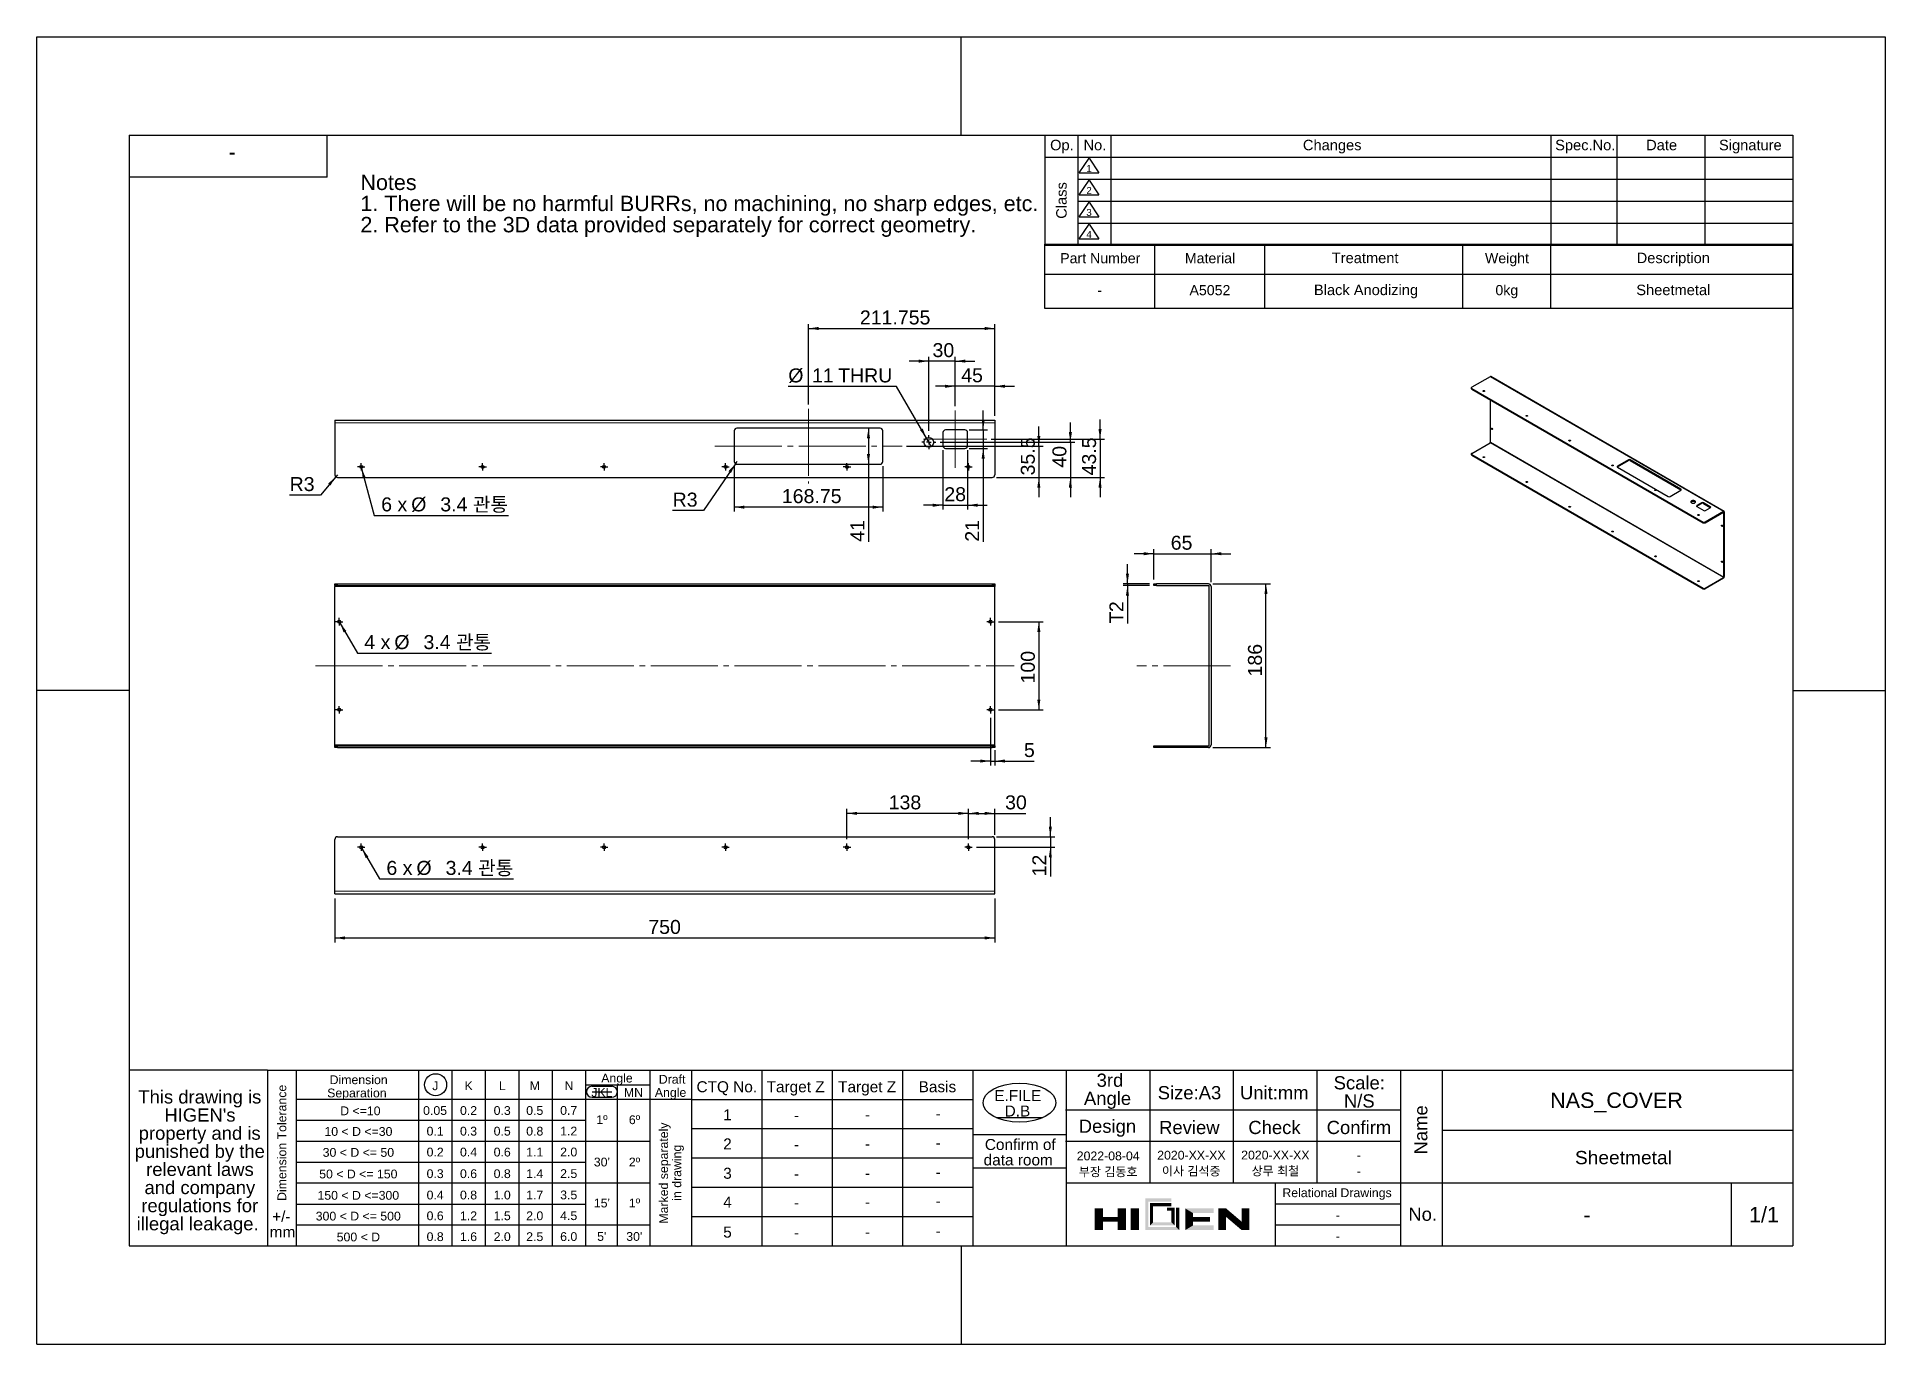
# Model space of a CAD drawing. Header units: millimetres. Extents: x 0 to 420, y 0 to 297.
import ezdxf

# ---------------------------------------------------------------- set-up
doc = ezdxf.new("R2010")
doc.units = ezdxf.units.MM
doc.header["$PDSIZE"] = -1
for name, pattern in [('SLD-쇄선', [10.16, 6.35, -1.27, 1.27, -1.27]), ('SLD-실선', [0]), ('SLD-일점쇄선(중심선)', [19.05, 15.24, -1.27, 1.27, -1.27])]:
    doc.linetypes.add(name, pattern=pattern)
for name, color, linetype in [('CENTER', 1, 'SLD-쇄선'), ('DIM', 3, 'SLD-실선'), ('NOTE', 3, 'SLD-실선')]:
    doc.layers.add(name, color=color, linetype=linetype)
doc.layers.add('TABLE', color=3, linetype='SLD-실선', lineweight=25)
doc.layers.add('TEMPLATE', color=3, linetype='SLD-실선', lineweight=25)
doc.styles.add('SLDTEXTSTYLE0', font='Arial Unicode MS')
doc.styles.add('SLDTEXTSTYLE1', font='Arial Unicode MS', dxfattribs={"bigfont": 'bigfont'})
doc.styles.add('SLDTEXTSTYLE2', font='Arial Unicode MS')
doc.styles.add('SLDTEXTSTYLE3', font='Arial Unicode MS', dxfattribs={"width": 1.039413})
doc.dimstyles.new('SLDDIMSTYLE0', dxfattribs={"dimtxt": 3.081982, "dimasz": 2.3, "dimexe": 0, "dimexo": 0.0625, "dimgap": 0.770496, "dimtad": 1, "dimdec": 3, "dimlfac": 5, "dimrnd": 1e-09, "dimzin": 12, "dimdsep": 46, "dimtxsty": 'SLDTEXTSTYLE0', "dimsah": 1, "dimcen": 0.09, "dimadec": 0, "dimazin": 3, "dimtfac": 1, "dimtdec": 4, "dimtmove": 0, "dimatfit": 0, "dimfxl": 1, "dimfrac": 2, "dimtolj": 1, "dimtzin": 12, "dimarcsym": 0})
doc.dimstyles.new('SLDDIMSTYLE1', dxfattribs={"dimtxt": 3.081982, "dimasz": 2.3, "dimexe": 0, "dimexo": 0.0625, "dimgap": 0.770496, "dimtad": 1, "dimdec": 3, "dimlfac": 5, "dimrnd": 1e-09, "dimzin": 12, "dimdsep": 46, "dimtxsty": 'SLDTEXTSTYLE0', "dimsah": 1, "dimcen": 0.09, "dimadec": 0, "dimazin": 3, "dimtfac": 1, "dimtdec": 4, "dimtofl": 0, "dimtmove": 0, "dimatfit": 3, "dimfxl": 1, "dimfrac": 2, "dimtolj": 1, "dimtzin": 12, "dimarcsym": 0})
doc.dimstyles.new('SLDDIMSTYLE2', dxfattribs={"dimtxt": 3.081982, "dimasz": 2.3, "dimexe": 0, "dimexo": 0.0625, "dimgap": 0.770496, "dimtad": 0, "dimtih": 1, "dimtoh": 1, "dimdec": 1, "dimlfac": 5, "dimrnd": 1e-09, "dimzin": 12, "dimdsep": 46, "dimtxsty": 'SLDTEXTSTYLE0', "dimblk1": 'NONE', "dimsah": 1, "dimcen": 0, "dimadec": 0, "dimazin": 3, "dimtfac": 1, "dimtdec": 4, "dimtmove": 0, "dimatfit": 3, "dimldrblk": 'NONE', "dimfxl": 1, "dimfrac": 2, "dimtolj": 1, "dimtzin": 12, "dimarcsym": 0})
doc.dimstyles.new('SLDDIMSTYLE3', dxfattribs={"dimtxt": 3.081982, "dimasz": 2.3, "dimexe": 0, "dimexo": 0.0625, "dimgap": 0.770496, "dimtad": 0, "dimtih": 1, "dimtoh": 1, "dimdec": 3, "dimlfac": 5, "dimrnd": 1e-09, "dimzin": 12, "dimdsep": 46, "dimtxsty": 'SLDTEXTSTYLE0', "dimsah": 1, "dimcen": 0, "dimadec": 0, "dimazin": 3, "dimtfac": 1, "dimtdec": 4, "dimtofl": 0, "dimtmove": 0, "dimatfit": 3, "dimfxl": 1, "dimfrac": 2, "dimtolj": 1, "dimtzin": 12, "dimarcsym": 0})
doc.dimstyles.new('SLDDIMSTYLE4', dxfattribs={"dimtxt": 3.081982, "dimasz": 2.3, "dimexe": 0, "dimexo": 0.0625, "dimgap": 0.770496, "dimtad": 0, "dimtih": 1, "dimtoh": 1, "dimdec": 3, "dimlfac": 5, "dimrnd": 1e-09, "dimzin": 12, "dimdsep": 46, "dimtxsty": 'SLDTEXTSTYLE0', "dimblk1": 'NONE', "dimsah": 1, "dimcen": 0, "dimadec": 0, "dimazin": 3, "dimtfac": 1, "dimtdec": 4, "dimtmove": 0, "dimatfit": 3, "dimldrblk": 'NONE', "dimfxl": 1, "dimfrac": 2, "dimtolj": 1, "dimtzin": 12, "dimarcsym": 0})

msp = doc.modelspace()

# ---------------------------------------------------------------- texts
at = {"layer": 'TEMPLATE', "style": 'SLDTEXTSTYLE0'}
for s, insert, char_height, attachment_point, rotation in [('-', (44.35847, 268.33844), 3.5, 2, 180), ('Dimension Tolerance', (54.65887, 32.51947), 2, 1, 90), ('Name', (312.98821, 48.65832), 3, 2, 90)]:
    msp.add_mtext(s, dxfattribs=dict(at, insert=insert, char_height=char_height, attachment_point=attachment_point, rotation=rotation))
at = {"layer": 'TEMPLATE', "attachment_point": 2}
for s, insert, char_height, style in [('J', (90.5269, 59.68933), 2, 'SLDTEXTSTYLE0'), ('K', (98.1033, 59.68933), 2, 'SLDTEXTSTYLE0'), ('L', (105.7519, 59.68933), 2, 'SLDTEXTSTYLE0'), ('M', (113.14495, 59.68933), 2, 'SLDTEXTSTYLE0'), ('N', (120.90976, 59.68933), 2, 'SLDTEXTSTYLE0'), ('Angle', (131.81468, 61.42914), 2, 'SLDTEXTSTYLE0'), ('CTQ No.', (156.77865, 59.71219), 2.5, 'SLDTEXTSTYLE0'), ('Target Z', (172.41456, 59.71219), 2.5, 'SLDTEXTSTYLE0'), ('Target Z', (188.67086, 59.71219), 2.5, 'SLDTEXTSTYLE0'), ('Basis', (204.63818, 59.71219), 2.5, 'SLDTEXTSTYLE0'), ('JKL', (128.39416, 58.16299), 2, 'SLDTEXTSTYLE0'), ('MN', (135.56422, 58.16299), 2, 'SLDTEXTSTYLE0'), ('Size:A3', (261.9252, 58.61237), 3, 'SLDTEXTSTYLE0'), ('Unit:mm', (281.19778, 58.61237), 3, 'SLDTEXTSTYLE0'), ('NAS_COVER', (358.97255, 57.14706), 3.5, 'SLDTEXTSTYLE0'), (' D <=10', (73.11255, 53.98957), 2, 'SLDTEXTSTYLE0'), ('0.05', (90.47829, 54.061), 2, 'SLDTEXTSTYLE0'), ('0.2', (98.07899, 54.061), 2, 'SLDTEXTSTYLE0'), ('0.3', (105.73106, 54.061), 2, 'SLDTEXTSTYLE0'), ('0.5', (113.12967, 54.061), 2, 'SLDTEXTSTYLE0'), ('0.7', (120.84778, 54.07845), 2, 'SLDTEXTSTYLE0'), ('1º', (128.40319, 51.97115), 2, 'SLDTEXTSTYLE0'), ('6º', (135.80553, 51.97115), 2, 'SLDTEXTSTYLE0'), ('1', (156.93229, 53.34291), 2.5, 'SLDTEXTSTYLE0'), ('-', (172.62949, 53.22873), 2.5, 'SLDTEXTSTYLE0'), ('-', (188.72851, 53.38103), 2.5, 'SLDTEXTSTYLE0'), ('-', (204.80071, 53.60926), 2.5, 'SLDTEXTSTYLE0'), ('Design', (243.27938, 50.99537), 3, 'SLDTEXTSTYLE0'), ('Review', (261.89811, 50.71354), 3, 'SLDTEXTSTYLE0'), ('Check', (281.2457, 50.71354), 3, 'SLDTEXTSTYLE0'), ('Confirm', (300.4414, 50.71354), 3, 'SLDTEXTSTYLE0'), ('10 < D <=30', (73.0563, 49.30038), 2, 'SLDTEXTSTYLE0'), ('0.1', (90.49218, 49.37181), 2, 'SLDTEXTSTYLE0'), ('0.3', (98.07899, 49.37181), 2, 'SLDTEXTSTYLE0'), ('0.5', (105.73106, 49.37181), 2, 'SLDTEXTSTYLE0'), ('0.8', (113.12967, 49.37181), 2, 'SLDTEXTSTYLE0'), ('1.2', (120.84778, 49.38926), 2, 'SLDTEXTSTYLE0'), ('2', (156.93229, 46.71676), 2.5, 'SLDTEXTSTYLE0'), ('30 < D <= 50', (73.04936, 44.54417), 2, 'SLDTEXTSTYLE0'), ('0.2', (90.49218, 44.6156), 2, 'SLDTEXTSTYLE0'), ('0.4', (98.07899, 44.6156), 2, 'SLDTEXTSTYLE0'), ('0.6', (105.73106, 44.6156), 2, 'SLDTEXTSTYLE0'), ('1.1', (113.12967, 44.6156), 2, 'SLDTEXTSTYLE0'), ('2.0', (120.84778, 44.63305), 2, 'SLDTEXTSTYLE0'), ("30'", (128.37819, 42.35446), 2, 'SLDTEXTSTYLE0'), ('2º', (135.80553, 42.35446), 2, 'SLDTEXTSTYLE0'), ('-', (172.62949, 46.60258), 2.5, 'SLDTEXTSTYLE0'), ('-', (188.72851, 46.75487), 2.5, 'SLDTEXTSTYLE0'), ('-', (204.80071, 46.98311), 2.5, 'SLDTEXTSTYLE0'), ('2022-08-04', (243.452, 43.74558), 2, 'SLDTEXTSTYLE0'), ('2020-XX-XX', (262.35434, 43.91598), 2, 'SLDTEXTSTYLE0'), ('2020-XX-XX', (281.4389, 43.94032), 2, 'SLDTEXTSTYLE0'), ('-', (300.44538, 43.89163), 2, 'SLDTEXTSTYLE0'), ('Sheetmetal', (360.54472, 43.86905), 3, 'SLDTEXTSTYLE3'), ('50 < D <= 150', (73.03547, 39.63619), 2, 'SLDTEXTSTYLE0'), ('0.3', (90.49218, 39.70762), 2, 'SLDTEXTSTYLE0'), ('0.6', (98.07899, 39.70762), 2, 'SLDTEXTSTYLE0'), ('0.8', (105.73106, 39.70762), 2, 'SLDTEXTSTYLE0'), ('1.4', (113.12967, 39.70762), 2, 'SLDTEXTSTYLE0'), ('2.5', (120.84778, 39.72507), 2, 'SLDTEXTSTYLE0'), ('3', (156.93229, 40.04931), 2.5, 'SLDTEXTSTYLE0'), ('-', (172.62949, 39.93513), 2.5, 'SLDTEXTSTYLE0'), ('-', (188.72851, 40.08742), 2.5, 'SLDTEXTSTYLE0'), ('-', (204.80071, 40.31566), 2.5, 'SLDTEXTSTYLE0'), ('부장 김동호', (243.44575, 40.12234), 2, 'SLDTEXTSTYLE1'), ('이사 김석중', (262.33421, 40.29274), 2, 'SLDTEXTSTYLE1'), ('상무 최철', (281.44862, 40.31708), 2, 'SLDTEXTSTYLE1'), ('-', (300.44538, 40.2684), 2, 'SLDTEXTSTYLE0'), ('150 < D <=300', (73.02852, 34.7875), 2, 'SLDTEXTSTYLE0'), ('0.4', (90.49218, 34.85892), 2, 'SLDTEXTSTYLE0'), ('0.8', (98.07899, 34.85892), 2, 'SLDTEXTSTYLE0'), ('1.0', (105.73106, 34.85892), 2, 'SLDTEXTSTYLE0'), ('1.7', (113.12967, 34.85892), 2, 'SLDTEXTSTYLE0'), ('3.5', (120.84778, 34.87638), 2, 'SLDTEXTSTYLE0'), ('Relational Drawings', (295.45817, 35.37929), 2, 'SLDTEXTSTYLE0'), ('+/-', (55.53729, 30.24268), 2.5, 'SLDTEXTSTYLE0'), ('300 < D <= 500', (73.02158, 30.07017), 2, 'SLDTEXTSTYLE0'), ('0.6', (90.49218, 30.1416), 2, 'SLDTEXTSTYLE0'), ('1.2', (98.07899, 30.1416), 2, 'SLDTEXTSTYLE0'), ('1.5', (105.73106, 30.1416), 2, 'SLDTEXTSTYLE0'), ('2.0', (113.12967, 30.1416), 2, 'SLDTEXTSTYLE0'), ('4.5', (120.84778, 30.15905), 2, 'SLDTEXTSTYLE0'), ("15'", (128.37819, 33.04592), 2, 'SLDTEXTSTYLE0'), ('1º', (135.80553, 33.04592), 2, 'SLDTEXTSTYLE0'), ('4', (156.93229, 33.50401), 2.5, 'SLDTEXTSTYLE0'), ('-', (172.62949, 33.38983), 2.5, 'SLDTEXTSTYLE0'), ('-', (188.72851, 33.54212), 2.5, 'SLDTEXTSTYLE0'), ('-', (204.80071, 33.77036), 2.5, 'SLDTEXTSTYLE0'), ('No.', (314.92359, 31.00564), 3, 'SLDTEXTSTYLE0'), ('1/1', (392.48365, 31.14492), 3.5, 'SLDTEXTSTYLE0'), ('mm', (55.80062, 26.72041), 2.5, 'SLDTEXTSTYLE0'), ('500 < D', (73.04658, 25.32396), 2, 'SLDTEXTSTYLE0'), ('0.8', (90.49218, 25.39539), 2, 'SLDTEXTSTYLE0'), ('1.6', (98.07899, 25.39539), 2, 'SLDTEXTSTYLE0'), ('2.0', (105.73106, 25.39539), 2, 'SLDTEXTSTYLE0'), ('2.5', (113.12967, 25.39539), 2, 'SLDTEXTSTYLE0'), ('6.0', (120.84778, 25.41284), 2, 'SLDTEXTSTYLE0'), ("5'", (128.35428, 25.44518), 2, 'SLDTEXTSTYLE0'), ("30'", (135.74273, 25.44518), 2, 'SLDTEXTSTYLE0'), ('5', (156.93229, 26.68332), 2.5, 'SLDTEXTSTYLE0'), ('-', (188.72851, 26.72144), 2.5, 'SLDTEXTSTYLE0'), ('-', (204.80071, 26.94967), 2.5, 'SLDTEXTSTYLE0'), ('-', (295.62278, 30.29166), 2, 'SLDTEXTSTYLE0'), ('-', (352.26926, 31.12449), 3.5, 'SLDTEXTSTYLE0'), ('-', (172.62949, 26.56914), 2.5, 'SLDTEXTSTYLE0'), ('-', (295.62278, 25.47469), 2, 'SLDTEXTSTYLE0')]:
    msp.add_mtext(s, dxfattribs=dict(at, insert=insert, char_height=char_height, style=style))

# ---------------------------------------------------------------- blocks, each defined once
blk = doc.blocks.new('SW_NOTE_0')
at = {"layer": 'NOTE', "color": 0, "char_height": 3.5, "attachment_point": 1, "style": 'SLDTEXTSTYLE0'}
for s, insert in [('Notes', (0, 4.51)), ('1. There will be no harmful BURRs, no machining, no sharp edges, etc.', (0, -0.29)), ('2. Refer to the 3D data provided separately for correct geometry.', (0, -5.1))]:
    blk.add_mtext(s, dxfattribs=dict(at, insert=insert))
blk = doc.blocks.new('SW_NOTE_0_1')
at = {"layer": 'TEMPLATE', "color": 0, "char_height": 3, "attachment_point": 2, "style": 'SLDTEXTSTYLE0'}
for s, insert in [('This drawing is ', (14.11, 3.87)), ("HIGEN's ", (14.14, -0.25)), ('punished by the ', (14.1, -8.48)), ('property and is ', (14.08, -4.37)), ('relevant laws ', (14.14, -12.6)), ('and company ', (14.12, -16.72)), ('regulations for ', (14.09, -20.83)), ('illegal leakage.', (13.61, -24.95))]:
    blk.add_mtext(s, dxfattribs=dict(at, insert=insert))
blk = doc.blocks.new('SW_NOTE_0_2')
at = {"layer": 'TEMPLATE', "color": 0, "char_height": 2.5, "attachment_point": 2, "style": 'SLDTEXTSTYLE2'}
for s, insert in [('E.FILE', (5.39, 3.22)), ('D.B', (5.32, -0.28))]:
    blk.add_mtext(s, dxfattribs=dict(at, insert=insert))
blk = doc.blocks.new('SW_NOTE_0_3')
at = {"layer": 'TEMPLATE', "color": 0, "char_height": 3, "attachment_point": 2, "style": 'SLDTEXTSTYLE0'}
for s, insert in [('3rd ', (3.47, 3.87)), ('Angle', (2.91, -0.25))]:
    blk.add_mtext(s, dxfattribs=dict(at, insert=insert))
blk = doc.blocks.new('SW_NOTE_0_4')
at = {"layer": 'TEMPLATE', "color": 0, "char_height": 3, "attachment_point": 2, "style": 'SLDTEXTSTYLE0'}
for s, insert in [('Scale:', (5.67, 3.87)), ('N/S', (5.67, -0.25))]:
    blk.add_mtext(s, dxfattribs=dict(at, insert=insert))
blk = doc.blocks.new('SW_NOTE_0_5')
at = {"layer": 'TEMPLATE', "color": 0, "char_height": 2, "attachment_point": 2, "style": 'SLDTEXTSTYLE0'}
for s, insert in [('Draft ', (3.28, 2.58)), ('Angle', (2.93, -0.42))]:
    blk.add_mtext(s, dxfattribs=dict(at, insert=insert))
blk = doc.blocks.new('SW_NOTE_0_6')
at = {"layer": 'TEMPLATE', "color": 0, "char_height": 2, "attachment_point": 2, "style": 'SLDTEXTSTYLE0'}
for s, insert in [('Dimension ', (6.78, 2.58)), ('Separation', (6.38, -0.42))]:
    blk.add_mtext(s, dxfattribs=dict(at, insert=insert))
blk = doc.blocks.new('SW_NOTE_0_7')
at = {"layer": 'TEMPLATE', "color": 0, "char_height": 2.5, "attachment_point": 2, "style": 'SLDTEXTSTYLE0'}
for s, insert in [('Confirm of ', (8.24, 3.22)), ('data room', (7.77, -0.28))]:
    blk.add_mtext(s, dxfattribs=dict(at, insert=insert))
blk = doc.blocks.new('SW_NOTE_0_8')
at = {"layer": 'TEMPLATE', "color": 0, "char_height": 2, "attachment_point": 2, "rotation": 90, "style": 'SLDTEXTSTYLE0'}
for s, insert in [('Marked separately', (-2.58, 11.12)), ('in drawing', (0.42, 11.2))]:
    blk.add_mtext(s, dxfattribs=dict(at, insert=insert))
blk = doc.blocks.new('SW_SYMBOL_T#_1')
at = {"layer": 'TABLE', "color": 0}
for p, q in [((-300, 0), (800, 1650)), ((-300, 0), (1900, 0)), ((800, 1650), (1900, 0))]:
    blk.add_line(p, q, dxfattribs=at)
at = {"layer": 'TABLE', "color": 0, "insert": (800, 500), "char_height": 776, "attachment_point": 5, "style": 'SLDTEXTSTYLE0'}
blk.add_mtext('1', dxfattribs=at)
blk = doc.blocks.new('SW_SYMBOL_T#_2')
at = {"layer": 'TABLE', "color": 0}
for p, q in [((-300, 0), (800, 1650)), ((-300, 0), (1900, 0)), ((800, 1650), (1900, 0))]:
    blk.add_line(p, q, dxfattribs=at)
at = {"layer": 'TABLE', "color": 0, "insert": (800, 500), "char_height": 776, "attachment_point": 5, "style": 'SLDTEXTSTYLE0'}
blk.add_mtext('2', dxfattribs=at)
blk = doc.blocks.new('SW_SYMBOL_T#_3')
at = {"layer": 'TABLE', "color": 0}
for p, q in [((-300, 0), (800, 1650)), ((-300, 0), (1900, 0)), ((800, 1650), (1900, 0))]:
    blk.add_line(p, q, dxfattribs=at)
at = {"layer": 'TABLE', "color": 0, "insert": (800, 500), "char_height": 776, "attachment_point": 5, "style": 'SLDTEXTSTYLE0'}
blk.add_mtext('3', dxfattribs=at)
blk = doc.blocks.new('SW_SYMBOL_T#_4')
at = {"layer": 'TABLE', "color": 0}
for p, q in [((-300, 0), (800, 1650)), ((-300, 0), (1900, 0)), ((800, 1650), (1900, 0))]:
    blk.add_line(p, q, dxfattribs=at)
at = {"layer": 'TABLE', "color": 0, "insert": (800, 500), "char_height": 776, "attachment_point": 5, "style": 'SLDTEXTSTYLE0'}
blk.add_mtext('4', dxfattribs=at)
blk = doc.blocks.new('SW_TABLEANNOTATION_0')
at = {"layer": 'TABLE', "color": 0}
for p, q in [((0, 0), (0, -5)), ((0, 0), (7.5, 0)), ((7.5, 0), (7.5, -5)), ((7.5, 0), (15, 0)), ((15, 0), (15, -5)), ((15, 0), (115, 0)), ((115, 0), (115, -5)), ((115, 0), (130, 0)), ((130, 0), (130, -5)), ((130, 0), (150, 0)), ((150, 0), (150, -5)), ((150, 0), (170, 0)), ((170, 0), (170, -5)), ((0, -5), (0, -10)), ((0, -5), (7.5, -5)), ((0, -5), (7.5, -5)), ((7.5, -5), (7.5, -10)), ((7.5, -5), (15, -5)), ((15, -5), (15, -10)), ((15, -5), (115, -5)), ((115, -5), (115, -10)), ((115, -5), (130, -5)), ((130, -5), (130, -10)), ((130, -5), (150, -5)), ((150, -5), (150, -10)), ((150, -5), (170, -5)), ((170, -5), (170, -10)), ((0, -10), (0, -15)), ((7.5, -10), (7.5, -15)), ((7.5, -10), (15, -10)), ((15, -10), (15, -15)), ((15, -10), (115, -10)), ((115, -10), (115, -15)), ((115, -10), (130, -10)), ((130, -10), (130, -15)), ((130, -10), (150, -10)), ((150, -10), (150, -15)), ((150, -10), (170, -10)), ((170, -10), (170, -15)), ((0, -15), (0, -20)), ((7.5, -15), (7.5, -20)), ((7.5, -15), (15, -15)), ((15, -15), (15, -20)), ((15, -15), (115, -15)), ((115, -15), (115, -20)), ((115, -15), (130, -15)), ((130, -15), (130, -20)), ((130, -15), (150, -15)), ((150, -15), (150, -20)), ((150, -15), (170, -15)), ((170, -15), (170, -20)), ((0, -20), (0, -25)), ((7.5, -20), (7.5, -25)), ((7.5, -20), (15, -20)), ((15, -20), (15, -25)), ((15, -20), (115, -20)), ((115, -20), (115, -25)), ((115, -20), (130, -20)), ((130, -20), (130, -25)), ((130, -20), (150, -20)), ((150, -20), (150, -25)), ((150, -20), (170, -20)), ((170, -20), (170, -25)), ((0, -25), (7.5, -25)), ((7.5, -25), (15, -25)), ((15, -25), (115, -25)), ((115, -25), (130, -25)), ((130, -25), (150, -25)), ((150, -25), (170, -25))]:
    blk.add_line(p, q, dxfattribs=at)
at = {"layer": 'TABLE', "color": 0, "xscale": 0.0020453303, "yscale": 0.0020453303, "zscale": 0.0020453303}
for name, p in [('SW_SYMBOL_T#_1', (8.41, -8.56)), ('SW_SYMBOL_T#_2', (8.41, -13.56)), ('SW_SYMBOL_T#_3', (8.41, -18.56)), ('SW_SYMBOL_T#_4', (8.41, -23.56))]:
    blk.add_blockref(name, p, dxfattribs=at)
at = {"layer": 'TABLE', "color": 0, "char_height": 2.381, "attachment_point": 1, "style": 'SLDTEXTSTYLE0'}
for s, insert in [('Op.', (1.19, -1.02)), ('No.', (8.78, -1.02)), ('Changes', (58.65, -1.02)), ('Spec.No.', (115.97, -1.02)), ('Date', (136.65, -1.02)), ('Signature', (153.21, -1.02))]:
    blk.add_mtext(s, dxfattribs=dict(at, insert=insert))
at = {"layer": 'TABLE', "color": 0, "insert": (2.58, -18.97), "char_height": 2.381, "attachment_point": 1, "rotation": 90, "style": 'SLDTEXTSTYLE0'}
blk.add_mtext('Class', dxfattribs=at)
blk = doc.blocks.new('SW_TABLEANNOTATION_1')
at = {"layer": 'TABLE', "color": 0}
for p, q in [((0, 0), (0, -6.8)), ((0, 0), (25, 0)), ((25, 0), (25, -6.8)), ((25, 0), (50, 0)), ((50, 0), (50, -6.8)), ((50, 0), (95, 0)), ((95, 0), (95, -6.8)), ((95, 0), (115, 0)), ((115, 0), (115, -6.8)), ((115, 0), (170, 0)), ((170, 0), (170, -6.8)), ((0, -6.8), (25, -6.8)), ((0, -6.8), (0, -14.55)), ((25, -6.8), (50, -6.8)), ((25, -6.8), (25, -14.55)), ((50, -6.8), (95, -6.8)), ((50, -6.8), (50, -14.55)), ((95, -6.8), (115, -6.8)), ((95, -6.8), (95, -14.55)), ((115, -6.8), (170, -6.8)), ((115, -6.8), (115, -14.55)), ((170, -6.8), (170, -14.55)), ((0, -14.55), (25, -14.55)), ((25, -14.55), (50, -14.55)), ((50, -14.55), (95, -14.55)), ((95, -14.55), (115, -14.55)), ((115, -14.55), (170, -14.55))]:
    blk.add_line(p, q, dxfattribs=at)
at = {"layer": 'TABLE', "color": 0, "attachment_point": 1, "style": 'SLDTEXTSTYLE0'}
for s, insert, char_height in [('Part Number', (3.55, -2.02), 2.3), ('Material', (31.88, -2.02), 2.3), ('Treatment', (65.27, -1.92), 2.381), ('Weight', (100.08, -2.02), 2.3), ('Description', (134.56, -1.92), 2.3813), ('-', (11.97, -9.29), 2.3), ('A5052', (32.93, -9.29), 2.3), ('Black Anodizing', (61.21, -9.19), 2.3813), ('0kg', (102.45, -9.29), 2.3), ('Sheetmetal', (134.47, -9.19), 2.381)]:
    blk.add_mtext(s, dxfattribs=dict(at, insert=insert, char_height=char_height))
blk = doc.blocks.new('_D')
at = {"layer": 'DIM'}
for p, q in [((216.69, 142.29), (216.69, 131.47)), ((217.69, 134.93), (217.69, 131.47)), ((216.69, 132.47), (212.24, 132.47)), ((216.69, 132.47), (217.69, 132.47)), ((217.69, 132.47), (226.66, 132.47))]:
    blk.add_line(p, q, dxfattribs=at)
for points in [[(216.69, 132.47), (214.39, 132.82), (214.39, 132.12)], [(217.69, 132.47), (219.99, 132.12), (219.99, 132.82)]]:
    blk.add_solid(points, dxfattribs=at)
at = {"layer": 'DIM', "insert": (224.31, 136.56), "char_height": 3.17, "attachment_point": 1, "style": 'SLDTEXTSTYLE0'}
blk.add_mtext('5', dxfattribs=at)
blk = doc.blocks.new('_D_1')
at = {"layer": 'DIM'}
for p, q in [((218.53, 164.13), (228.69, 164.13)), ((227.69, 164.13), (227.69, 144.13)), ((218.53, 144.13), (228.69, 144.13))]:
    blk.add_line(p, q, dxfattribs=at)
for points in [[(227.69, 164.13), (227.34, 161.83), (228.04, 161.83)], [(227.69, 144.13), (228.04, 146.43), (227.34, 146.43)]]:
    blk.add_solid(points, dxfattribs=at)
at = {"layer": 'DIM', "insert": (223.6, 150.1), "char_height": 3.175, "attachment_point": 1, "rotation": 90, "style": 'SLDTEXTSTYLE0'}
blk.add_mtext('100', dxfattribs=at)
blk = doc.blocks.new('_D_2')
at = {"layer": 'DIM'}
for p, q in [((68.52, 164.43), (68.86, 163.84)), ((68.86, 163.84), (72.81, 156.99)), ((72.81, 156.99), (103.31, 156.99))]:
    blk.add_line(p, q, dxfattribs=at)
blk.add_solid([(68.86, 163.84), (69.71, 161.67), (70.31, 162.02)], dxfattribs=at)
at = {"layer": 'DIM', "char_height": 3.175, "attachment_point": 1}
for s, insert, style in [('4 x ', (74.4, 161.08), 'SLDTEXTSTYLE0'), ('%%c', (81.22, 161.08), 'SLDTEXTSTYLE0'), (' 3.4 관통', (86.61, 161.08), 'SLDTEXTSTYLE1')]:
    blk.add_mtext(s, dxfattribs=dict(at, insert=insert, style=style))
blk = doc.blocks.new('_None')
blk = doc.blocks.new('SW_CENTERMARKSYMBOL_0')
at = {"layer": 'CENTER', "color": 0}
for p, q in [((-0.5, 0), (-0.84, 0)), ((0, 0), (-0.5, 0)), ((0, 0.5), (0, 0.84)), ((0, 0), (0, 0.5)), ((0, 0), (0, -0.5)), ((0, 0), (0.5, 0)), ((0.5, 0), (0.84, 0)), ((0, -0.5), (0, -0.84))]:
    blk.add_line(p, q, dxfattribs=at)
blk = doc.blocks.new('SW_CENTERMARKSYMBOL_1')
at = {"layer": 'CENTER', "color": 0}
for p, q in [((-0.5, 0), (-0.84, 0)), ((0, 0), (-0.5, 0)), ((0, 0.5), (0, 0.84)), ((0, 0), (0, 0.5)), ((0, 0), (0, -0.5)), ((0, 0), (0.5, 0)), ((0.5, 0), (0.84, 0)), ((0, -0.5), (0, -0.84))]:
    blk.add_line(p, q, dxfattribs=at)
blk = doc.blocks.new('SW_CENTERMARKSYMBOL_2')
at = {"layer": 'CENTER', "color": 0}
for p, q in [((-0.5, 0), (-0.84, 0)), ((0, 0), (-0.5, 0)), ((0, 0.5), (0, 0.84)), ((0, 0), (0, 0.5)), ((0, 0), (0, -0.5)), ((0, 0), (0.5, 0)), ((0.5, 0), (0.84, 0)), ((0, -0.5), (0, -0.84))]:
    blk.add_line(p, q, dxfattribs=at)
blk = doc.blocks.new('SW_CENTERMARKSYMBOL_3')
at = {"layer": 'CENTER', "color": 0}
for p, q in [((-0.5, 0), (-0.84, 0)), ((0, 0), (-0.5, 0)), ((0, 0.5), (0, 0.84)), ((0, 0), (0, 0.5)), ((0, 0), (0, -0.5)), ((0, 0), (0.5, 0)), ((0.5, 0), (0.84, 0)), ((0, -0.5), (0, -0.84))]:
    blk.add_line(p, q, dxfattribs=at)
blk = doc.blocks.new('_D_3')
at = {"layer": 'DIM'}
for p, q in [((208.69, 213.11), (208.69, 218.63)), ((217.69, 210.91), (217.69, 218.63)), ((208.69, 217.63), (204.24, 217.63)), ((217.69, 217.63), (208.69, 217.63)), ((217.69, 217.63), (222.14, 217.63))]:
    blk.add_line(p, q, dxfattribs=at)
for points in [[(208.69, 217.63), (206.39, 217.98), (206.39, 217.28)], [(217.69, 217.63), (219.99, 217.28), (219.99, 217.98)]]:
    blk.add_solid(points, dxfattribs=at)
at = {"layer": 'DIM', "insert": (210.05, 221.72), "char_height": 3.175, "attachment_point": 1, "style": 'SLDTEXTSTYLE0'}
blk.add_mtext('45', dxfattribs=at)
blk = doc.blocks.new('_D_4')
at = {"layer": 'DIM'}
for p, q in [((202.69, 223.34), (198.24, 223.34)), ((202.69, 207.51), (202.69, 224.34)), ((208.69, 223.34), (202.69, 223.34)), ((208.69, 213.11), (208.69, 224.34)), ((208.69, 223.34), (213.14, 223.34))]:
    blk.add_line(p, q, dxfattribs=at)
for points in [[(202.69, 223.34), (200.39, 223.69), (200.39, 222.99)], [(208.69, 223.34), (210.99, 222.99), (210.99, 223.69)]]:
    blk.add_solid(points, dxfattribs=at)
at = {"layer": 'DIM', "insert": (203.53, 227.43), "char_height": 3.175, "attachment_point": 1, "style": 'SLDTEXTSTYLE0'}
blk.add_mtext('30', dxfattribs=at)
blk = doc.blocks.new('_D_5')
at = {"layer": 'DIM'}
for p, q in [((175.34, 213.51), (175.34, 231.76)), ((217.69, 210.91), (217.69, 231.76)), ((175.34, 230.76), (217.69, 230.76))]:
    blk.add_line(p, q, dxfattribs=at)
for points in [[(175.34, 230.76), (177.64, 230.41), (177.64, 231.11)], [(217.69, 230.76), (215.39, 231.11), (215.39, 230.41)]]:
    blk.add_solid(points, dxfattribs=at)
at = {"layer": 'DIM', "insert": (187.02, 234.85), "char_height": 3.175, "attachment_point": 1, "style": 'SLDTEXTSTYLE0'}
blk.add_mtext('211.755', dxfattribs=at)
blk = doc.blocks.new('_D_6')
at = {"layer": 'DIM'}
for p, q in [((241.6, 205.61), (241.6, 210.06)), ((216.89, 205.61), (242.6, 205.61)), ((241.6, 205.61), (241.6, 196.91)), ((218.09, 196.91), (242.6, 196.91)), ((241.6, 196.91), (241.6, 192.46))]:
    blk.add_line(p, q, dxfattribs=at)
for points in [[(241.6, 205.61), (241.95, 207.91), (241.25, 207.91)], [(241.6, 196.91), (241.25, 194.61), (241.95, 194.61)]]:
    blk.add_solid(points, dxfattribs=at)
at = {"layer": 'DIM', "insert": (237.51, 197.37), "char_height": 3.175, "attachment_point": 1, "rotation": 90, "style": 'SLDTEXTSTYLE0'}
blk.add_mtext('43.5', dxfattribs=at)
blk = doc.blocks.new('_D_7')
at = {"layer": 'DIM'}
for p, q in [((234.86, 204.91), (234.86, 209.36)), ((205.29, 204.91), (235.86, 204.91)), ((234.86, 204.91), (234.86, 196.91)), ((218.09, 196.91), (235.86, 196.91)), ((234.86, 196.91), (234.86, 192.46))]:
    blk.add_line(p, q, dxfattribs=at)
for points in [[(234.86, 204.91), (235.21, 207.21), (234.51, 207.21)], [(234.86, 196.91), (234.51, 194.61), (235.21, 194.61)]]:
    blk.add_solid(points, dxfattribs=at)
at = {"layer": 'DIM', "insert": (230.77, 199.14), "char_height": 3.175, "attachment_point": 1, "rotation": 90, "style": 'SLDTEXTSTYLE0'}
blk.add_mtext('40', dxfattribs=at)
blk = doc.blocks.new('_D_8')
at = {"layer": 'DIM'}
for p, q in [((227.69, 204.01), (227.69, 208.46)), ((197.61, 204.01), (228.69, 204.01)), ((227.69, 204.01), (227.69, 196.91)), ((218.09, 196.91), (228.69, 196.91)), ((227.69, 196.91), (227.69, 192.46))]:
    blk.add_line(p, q, dxfattribs=at)
for points in [[(227.69, 204.01), (228.04, 206.31), (227.34, 206.31)], [(227.69, 196.91), (227.34, 194.61), (228.04, 194.61)]]:
    blk.add_solid(points, dxfattribs=at)
at = {"layer": 'DIM', "insert": (223.6, 197.37), "char_height": 3.175, "attachment_point": 1, "rotation": 90, "style": 'SLDTEXTSTYLE0'}
blk.add_mtext('35.5', dxfattribs=at)
blk = doc.blocks.new('_D_9')
at = {"layer": 'DIM'}
for p, q in [((205.89, 203.11), (205.89, 189.6)), ((211.49, 203.11), (211.49, 189.6)), ((205.89, 190.6), (201.44, 190.6)), ((205.89, 190.6), (211.49, 190.6)), ((211.49, 190.6), (215.94, 190.6))]:
    blk.add_line(p, q, dxfattribs=at)
for points in [[(205.89, 190.6), (203.59, 190.95), (203.59, 190.25)], [(211.49, 190.6), (213.79, 190.25), (213.79, 190.95)]]:
    blk.add_solid(points, dxfattribs=at)
at = {"layer": 'DIM', "insert": (206.21, 194.69), "char_height": 3.175, "attachment_point": 1, "style": 'SLDTEXTSTYLE0'}
blk.add_mtext('28', dxfattribs=at)
blk = doc.blocks.new('_D_10')
at = {"layer": 'DIM'}
for p, q in [((158.46, 199.51), (158.46, 189.16)), ((192.21, 199.51), (192.21, 189.16)), ((192.21, 190.16), (158.46, 190.16))]:
    blk.add_line(p, q, dxfattribs=at)
for points in [[(158.46, 190.16), (160.76, 189.81), (160.76, 190.51)], [(192.21, 190.16), (189.91, 190.51), (189.91, 189.81)]]:
    blk.add_solid(points, dxfattribs=at)
at = {"layer": 'DIM', "insert": (169.29, 194.25), "char_height": 3.175, "attachment_point": 1, "style": 'SLDTEXTSTYLE0'}
blk.add_mtext('168.75', dxfattribs=at)
blk = doc.blocks.new('_D_11')
at = {"layer": 'DIM'}
for p, q in [((215.04, 207.71), (215.04, 212.16)), ((211.89, 207.71), (216.04, 207.71)), ((215.04, 207.71), (215.04, 203.51)), ((211.89, 203.51), (216.04, 203.51)), ((215.04, 203.51), (215.04, 182.31))]:
    blk.add_line(p, q, dxfattribs=at)
for points in [[(215.04, 207.71), (215.39, 210.01), (214.69, 210.01)], [(215.04, 203.51), (214.69, 201.21), (215.39, 201.21)]]:
    blk.add_solid(points, dxfattribs=at)
at = {"layer": 'DIM', "insert": (210.95, 182.31), "char_height": 3.175, "attachment_point": 1, "rotation": 90, "style": 'SLDTEXTSTYLE0'}
blk.add_mtext('21', dxfattribs=at)
blk = doc.blocks.new('_D_12')
at = {"layer": 'DIM'}
for p, q in [((188.97, 208.11), (188.97, 199.91)), ((188.97, 199.91), (188.97, 182.31))]:
    blk.add_line(p, q, dxfattribs=at)
for points in [[(188.97, 208.11), (188.62, 205.81), (189.32, 205.81)], [(188.97, 199.91), (189.32, 202.21), (188.62, 202.21)]]:
    blk.add_solid(points, dxfattribs=at)
at = {"layer": 'DIM', "insert": (184.88, 182.31), "char_height": 3.175, "attachment_point": 1, "rotation": 90, "style": 'SLDTEXTSTYLE0'}
blk.add_mtext('41', dxfattribs=at)
blk = doc.blocks.new('_D_13')
at = {"layer": 'DIM'}
for p, q in [((158.73, 200.01), (151.46, 189.37)), ((159.06, 200.51), (158.73, 200.01)), ((151.46, 189.37), (144.46, 189.37))]:
    blk.add_line(p, q, dxfattribs=at)
blk.add_solid([(158.73, 200.01), (157.14, 198.31), (157.72, 197.92)], dxfattribs=at)
at = {"layer": 'DIM', "insert": (144.46, 193.46), "char_height": 3.175, "attachment_point": 1, "style": 'SLDTEXTSTYLE0'}
blk.add_mtext('R3', dxfattribs=at)
blk = doc.blocks.new('_D_14')
at = {"layer": 'DIM'}
for p, q in [((68.29, 197.51), (67.9, 197.05)), ((67.9, 197.05), (64.41, 192.9)), ((64.41, 192.9), (57.42, 192.9))]:
    blk.add_line(p, q, dxfattribs=at)
blk.add_solid([(67.9, 197.05), (66.16, 195.51), (66.69, 195.06)], dxfattribs=at)
at = {"layer": 'DIM', "insert": (57.42, 196.99), "char_height": 3.175, "attachment_point": 1, "style": 'SLDTEXTSTYLE0'}
blk.add_mtext('R3', dxfattribs=at)
blk = doc.blocks.new('_D_15')
at = {"layer": 'DIM'}
for p, q in [((73.6, 199.64), (73.78, 198.98)), ((73.78, 198.98), (76.64, 188.29)), ((76.64, 188.29), (107.14, 188.29))]:
    blk.add_line(p, q, dxfattribs=at)
blk.add_solid([(73.78, 198.98), (74.03, 196.67), (74.71, 196.85)], dxfattribs=at)
at = {"layer": 'DIM', "char_height": 3.175, "attachment_point": 1}
for s, insert, style in [('6 x ', (78.23, 192.38), 'SLDTEXTSTYLE0'), ('%%c', (85.05, 192.38), 'SLDTEXTSTYLE0'), (' 3.4 관통', (90.44, 192.38), 'SLDTEXTSTYLE1')]:
    blk.add_mtext(s, dxfattribs=dict(at, insert=insert, style=style))
blk = doc.blocks.new('_D_16')
at = {"layer": 'DIM'}
for p, q in [((195.37, 217.59), (170.75, 217.59)), ((202.14, 205.86), (195.37, 217.59)), ((203.24, 203.96), (202.14, 205.86))]:
    blk.add_line(p, q, dxfattribs=at)
blk.add_solid([(202.14, 205.86), (201.29, 208.03), (200.69, 207.68)], dxfattribs=at)
at = {"layer": 'DIM', "char_height": 3.175, "attachment_point": 1, "style": 'SLDTEXTSTYLE0'}
for s, insert in [('%%c', (170.75, 221.68)), ('11', (176.14, 221.68)), (' THRU', (180.84, 221.68))]:
    blk.add_mtext(s, dxfattribs=dict(at, insert=insert))
blk = doc.blocks.new('SW_CENTERMARKSYMBOL_4')
at = {"layer": 'CENTER', "color": 0}
for p, q in [((-0.5, 0), (-0.84, 0)), ((0, 0), (-0.5, 0)), ((0, 0.5), (0, 0.84)), ((0, 0), (0, 0.5)), ((0, 0), (0, -0.5)), ((0, 0), (0.5, 0)), ((0.5, 0), (0.84, 0)), ((0, -0.5), (0, -0.84))]:
    blk.add_line(p, q, dxfattribs=at)
blk = doc.blocks.new('SW_CENTERMARKSYMBOL_5')
at = {"layer": 'CENTER', "color": 0}
for p, q in [((-0.5, 0), (-0.84, 0)), ((0, 0), (-0.5, 0)), ((0, 0.5), (0, 0.84)), ((0, 0), (0, 0.5)), ((0, 0), (0, -0.5)), ((0, 0), (0.5, 0)), ((0.5, 0), (0.84, 0)), ((0, -0.5), (0, -0.84))]:
    blk.add_line(p, q, dxfattribs=at)
blk = doc.blocks.new('SW_CENTERMARKSYMBOL_6')
at = {"layer": 'CENTER', "color": 0}
for p, q in [((-0.5, 0), (-0.84, 0)), ((0, 0), (-0.5, 0)), ((0, 0.5), (0, 0.84)), ((0, 0), (0, 0.5)), ((0, 0), (0, -0.5)), ((0, 0), (0.5, 0)), ((0.5, 0), (0.84, 0)), ((0, -0.5), (0, -0.84))]:
    blk.add_line(p, q, dxfattribs=at)
blk = doc.blocks.new('SW_CENTERMARKSYMBOL_7')
at = {"layer": 'CENTER', "color": 0}
for p, q in [((-0.5, 0), (-0.84, 0)), ((0, 0), (-0.5, 0)), ((0, 0.5), (0, 0.84)), ((0, 0), (0, 0.5)), ((0, 0), (0, -0.5)), ((0, 0), (0.5, 0)), ((0.5, 0), (0.84, 0)), ((0, -0.5), (0, -0.84))]:
    blk.add_line(p, q, dxfattribs=at)
blk = doc.blocks.new('SW_CENTERMARKSYMBOL_8')
at = {"layer": 'CENTER', "color": 0}
for p, q in [((-0.5, 0), (-0.84, 0)), ((0, 0), (-0.5, 0)), ((0, 0.5), (0, 0.84)), ((0, 0), (0, 0.5)), ((0, 0), (0, -0.5)), ((0, 0), (0.5, 0)), ((0.5, 0), (0.84, 0)), ((0, -0.5), (0, -0.84))]:
    blk.add_line(p, q, dxfattribs=at)
blk = doc.blocks.new('SW_CENTERMARKSYMBOL_9')
at = {"layer": 'CENTER', "color": 0}
for p, q in [((-1, 0), (-1.6, 0)), ((0, 0), (-0.5, 0)), ((0, 1), (0, 1.6)), ((0, 0), (0, 0.5)), ((0, 0), (0, -0.5)), ((0, 0), (0.5, 0)), ((1, 0), (1.6, 0)), ((0, -1), (0, -1.6))]:
    blk.add_line(p, q, dxfattribs=at)
blk = doc.blocks.new('SW_CENTERMARKSYMBOL_10')
at = {"layer": 'CENTER', "color": 0}
for p, q in [((-0.5, 0), (-0.84, 0)), ((0, 0), (-0.5, 0)), ((0, 0.5), (0, 0.84)), ((0, 0), (0, 0.5)), ((0, 0), (0, -0.5)), ((0, 0), (0.5, 0)), ((0.5, 0), (0.84, 0)), ((0, -0.5), (0, -0.84))]:
    blk.add_line(p, q, dxfattribs=at)
blk = doc.blocks.new('_D_17')
at = {"layer": 'DIM'}
for p, q in [((211.69, 114.71), (211.69, 121.58)), ((211.69, 120.58), (217.69, 120.58)), ((217.69, 115.67), (217.69, 121.58)), ((217.69, 120.58), (224.73, 120.58))]:
    blk.add_line(p, q, dxfattribs=at)
for points in [[(211.69, 120.58), (213.99, 120.23), (213.99, 120.93)], [(217.69, 120.58), (215.39, 120.93), (215.39, 120.23)]]:
    blk.add_solid(points, dxfattribs=at)
at = {"layer": 'DIM', "insert": (220.02, 124.67), "char_height": 3.175, "attachment_point": 1, "style": 'SLDTEXTSTYLE0'}
blk.add_mtext('30', dxfattribs=at)
blk = doc.blocks.new('_D_18')
at = {"layer": 'DIM'}
for p, q in [((230.31, 115.27), (230.31, 119.72)), ((218.09, 115.27), (231.31, 115.27)), ((230.31, 115.27), (230.31, 112.87)), ((213.53, 112.87), (231.31, 112.87)), ((230.31, 112.87), (230.31, 106.26))]:
    blk.add_line(p, q, dxfattribs=at)
for points in [[(230.31, 115.27), (230.66, 117.57), (229.96, 117.57)], [(230.31, 112.87), (229.96, 110.57), (230.66, 110.57)]]:
    blk.add_solid(points, dxfattribs=at)
at = {"layer": 'DIM', "insert": (226.22, 106.26), "char_height": 3.175, "attachment_point": 1, "rotation": 90, "style": 'SLDTEXTSTYLE0'}
blk.add_mtext('12', dxfattribs=at)
blk = doc.blocks.new('_D_19')
at = {"layer": 'DIM'}
for p, q in [((184.09, 114.71), (184.09, 121.58)), ((211.69, 120.58), (184.09, 120.58)), ((211.69, 114.71), (211.69, 121.58))]:
    blk.add_line(p, q, dxfattribs=at)
for points in [[(184.09, 120.58), (186.39, 120.23), (186.39, 120.93)], [(211.69, 120.58), (209.39, 120.93), (209.39, 120.23)]]:
    blk.add_solid(points, dxfattribs=at)
at = {"layer": 'DIM', "insert": (193.56, 124.67), "char_height": 3.175, "attachment_point": 1, "style": 'SLDTEXTSTYLE0'}
blk.add_mtext('138', dxfattribs=at)
blk = doc.blocks.new('_D_20')
at = {"layer": 'DIM'}
for p, q in [((67.69, 101.27), (67.69, 91.27)), ((217.69, 101.27), (217.69, 91.27)), ((67.69, 92.27), (217.69, 92.27))]:
    blk.add_line(p, q, dxfattribs=at)
for points in [[(67.69, 92.27), (69.99, 91.92), (69.99, 92.62)], [(217.69, 92.27), (215.39, 92.62), (215.39, 91.92)]]:
    blk.add_solid(points, dxfattribs=at)
at = {"layer": 'DIM', "insert": (138.94, 96.36), "char_height": 3.175, "attachment_point": 1, "style": 'SLDTEXTSTYLE0'}
blk.add_mtext('750', dxfattribs=at)
blk = doc.blocks.new('_D_21')
at = {"layer": 'DIM'}
for p, q in [((73.52, 113.16), (73.86, 112.58)), ((73.86, 112.58), (77.84, 105.69)), ((77.84, 105.69), (108.33, 105.69))]:
    blk.add_line(p, q, dxfattribs=at)
blk.add_solid([(73.86, 112.58), (74.71, 110.41), (75.31, 110.76)], dxfattribs=at)
at = {"layer": 'DIM', "char_height": 3.175, "attachment_point": 1}
for s, insert, style in [('6 x ', (79.42, 109.78), 'SLDTEXTSTYLE0'), ('%%c', (86.24, 109.78), 'SLDTEXTSTYLE0'), (' 3.4 관통', (91.63, 109.78), 'SLDTEXTSTYLE1')]:
    blk.add_mtext(s, dxfattribs=dict(at, insert=insert, style=style))
blk = doc.blocks.new('SW_CENTERMARKSYMBOL_11')
at = {"layer": 'CENTER', "color": 0}
for p, q in [((-0.5, 0), (-0.84, 0)), ((0, 0), (-0.5, 0)), ((0, 0.5), (0, 0.84)), ((0, 0), (0, 0.5)), ((0, 0), (0, -0.5)), ((0, 0), (0.5, 0)), ((0.5, 0), (0.84, 0)), ((0, -0.5), (0, -0.84))]:
    blk.add_line(p, q, dxfattribs=at)
blk = doc.blocks.new('SW_CENTERMARKSYMBOL_12')
at = {"layer": 'CENTER', "color": 0}
for p, q in [((-0.5, 0), (-0.84, 0)), ((0, 0), (-0.5, 0)), ((0, 0.5), (0, 0.84)), ((0, 0), (0, 0.5)), ((0, 0), (0, -0.5)), ((0, 0), (0.5, 0)), ((0.5, 0), (0.84, 0)), ((0, -0.5), (0, -0.84))]:
    blk.add_line(p, q, dxfattribs=at)
blk = doc.blocks.new('SW_CENTERMARKSYMBOL_13')
at = {"layer": 'CENTER', "color": 0}
for p, q in [((-0.5, 0), (-0.84, 0)), ((0, 0), (-0.5, 0)), ((0, 0.5), (0, 0.84)), ((0, 0), (0, 0.5)), ((0, 0), (0, -0.5)), ((0, 0), (0.5, 0)), ((0.5, 0), (0.84, 0)), ((0, -0.5), (0, -0.84))]:
    blk.add_line(p, q, dxfattribs=at)
blk = doc.blocks.new('SW_CENTERMARKSYMBOL_14')
at = {"layer": 'CENTER', "color": 0}
for p, q in [((-0.5, 0), (-0.84, 0)), ((0, 0), (-0.5, 0)), ((0, 0.5), (0, 0.84)), ((0, 0), (0, 0.5)), ((0, 0), (0, -0.5)), ((0, 0), (0.5, 0)), ((0.5, 0), (0.84, 0)), ((0, -0.5), (0, -0.84))]:
    blk.add_line(p, q, dxfattribs=at)
blk = doc.blocks.new('SW_CENTERMARKSYMBOL_15')
at = {"layer": 'CENTER', "color": 0}
for p, q in [((-0.5, 0), (-0.84, 0)), ((0, 0), (-0.5, 0)), ((0, 0.5), (0, 0.84)), ((0, 0), (0, 0.5)), ((0, 0), (0, -0.5)), ((0, 0), (0.5, 0)), ((0.5, 0), (0.84, 0)), ((0, -0.5), (0, -0.84))]:
    blk.add_line(p, q, dxfattribs=at)
blk = doc.blocks.new('SW_CENTERMARKSYMBOL_16')
at = {"layer": 'CENTER', "color": 0}
for p, q in [((-0.5, 0), (-0.84, 0)), ((0, 0), (-0.5, 0)), ((0, 0.5), (0, 0.84)), ((0, 0), (0, 0.5)), ((0, 0), (0, -0.5)), ((0, 0), (0.5, 0)), ((0.5, 0), (0.84, 0)), ((0, -0.5), (0, -0.84))]:
    blk.add_line(p, q, dxfattribs=at)
blk = doc.blocks.new('_D_22')
at = {"layer": 'DIM'}
for p, q in [((267.24, 172.73), (280.31, 172.73)), ((279.31, 135.53), (279.31, 172.73)), ((267.24, 135.53), (280.31, 135.53))]:
    blk.add_line(p, q, dxfattribs=at)
for points in [[(279.31, 172.73), (278.96, 170.43), (279.66, 170.43)], [(279.31, 135.53), (279.66, 137.83), (278.96, 137.83)]]:
    blk.add_solid(points, dxfattribs=at)
at = {"layer": 'DIM', "insert": (275.22, 151.69), "char_height": 3.175, "attachment_point": 1, "rotation": 90, "style": 'SLDTEXTSTYLE0'}
blk.add_mtext('186', dxfattribs=at)
blk = doc.blocks.new('_D_23')
at = {"layer": 'DIM'}
for p, q in [((253.84, 179.58), (249.39, 179.58)), ((253.84, 173.73), (253.84, 180.58)), ((253.84, 179.58), (266.84, 179.58)), ((266.84, 173.13), (266.84, 180.58)), ((266.84, 179.58), (271.29, 179.58))]:
    blk.add_line(p, q, dxfattribs=at)
for points in [[(253.84, 179.58), (251.54, 179.93), (251.54, 179.23)], [(266.84, 179.58), (269.14, 179.23), (269.14, 179.93)]]:
    blk.add_solid(points, dxfattribs=at)
at = {"layer": 'DIM', "insert": (257.66, 183.67), "char_height": 3.175, "attachment_point": 1, "style": 'SLDTEXTSTYLE0'}
blk.add_mtext('65', dxfattribs=at)
blk = doc.blocks.new('_D_24')
at = {"layer": 'DIM'}
for p, q in [((247.83, 172.73), (247.83, 177.18)), ((252.84, 172.73), (246.83, 172.73)), ((252.84, 172.33), (246.83, 172.33)), ((247.83, 172.73), (247.83, 172.33)), ((247.83, 172.33), (247.83, 163.73))]:
    blk.add_line(p, q, dxfattribs=at)
for points in [[(247.83, 172.73), (248.18, 175.03), (247.48, 175.03)], [(247.83, 172.33), (247.48, 170.03), (248.18, 170.03)]]:
    blk.add_solid(points, dxfattribs=at)
at = {"layer": 'DIM', "char_height": 3.17, "attachment_point": 1, "rotation": 90, "style": 'SLDTEXTSTYLE0'}
for s, insert in [('2', (243.74, 166.32)), ('T', (243.74, 163.73))]:
    blk.add_mtext(s, dxfattribs=dict(at, insert=insert))

# ---------------------------------------------------------------- dimensions: what is measured, and where the dimension line sits
at = {"layer": 'DIM'}
for base, p1, p2, dimstyle, picture, middle in [((217.68951, 230.75609), (175.33851, 212.50949), (217.68951, 209.90949), 'SLDDIMSTYLE1', '_D_5', (194.65972, 230.75609)), ((202.68951, 223.33925), (208.68951, 212.10949), (202.68951, 206.50949), 'SLDDIMSTYLE0', '_D_4', (205.8852, 223.33925)), ((208.68951, 217.62628), (217.68951, 209.90949), (208.68951, 212.10949), 'SLDDIMSTYLE0', '_D_3', (212.39999, 217.62628)), ((211.48951, 190.6042), (205.88951, 204.10949), (211.48951, 204.10949), 'SLDDIMSTYLE0', '_D_9', (208.56593, 190.6042)), ((158.46351, 190.16089), (192.21351, 200.50949), (158.46351, 200.50949), 'SLDDIMSTYLE1', '_D_10', (175.76122, 190.16089)), ((266.83685, 179.5765), (253.83685, 172.73473), (266.83685, 172.13473), 'SLDDIMSTYLE0', '_D_23', (260.00693, 179.5765)), ((217.68951, 132.46915), (216.68951, 143.29473), (217.68951, 135.93473), 'SLDDIMSTYLE0', '_D', (225.48308, 132.46915)), ((184.08951, 120.5813), (211.68951, 113.71018), (184.08951, 113.71018), 'SLDDIMSTYLE1', '_D_19', (197.08975, 120.5813)), ((217.68951, 120.5813), (211.68951, 113.71018), (217.68951, 114.67018), 'SLDDIMSTYLE1', '_D_17', (222.37421, 120.5813)), ((217.68951, 92.27018), (67.68951, 102.27018), (217.68951, 102.27018), 'SLDDIMSTYLE1', '_D_20', (142.46877, 92.27018))]:
    dim = msp.add_linear_dim(base=base, p1=p1, p2=p2, dimstyle=dimstyle, dxfattribs=at)
    dim.commit()
    dim.dimension.update_dxf_attribs({"geometry": picture, "text_midpoint": middle, "dimtype": 160})
for p1, p2, text, dimstyle, picture, middle in [((203.23951, 203.95686), (202.13951, 205.86212), '<> THRU', 'SLDDIMSTYLE4', '_D_16', (182.26549, 220.42849)), ((73.60151, 199.63791), (73.77751, 198.98108), '6 x <> 관통\\P', 'SLDDIMSTYLE2', '_D_15', (92.6837, 191.12808)), ((68.51951, 164.42918), (68.85951, 163.84028), '4 x <> 관통\\P', 'SLDDIMSTYLE2', '_D_2', (88.85498, 159.82931)), ((73.51951, 113.16463), (73.85951, 112.57573), '6 x <> 관통\\P', 'SLDDIMSTYLE2', '_D_21', (93.87747, 108.5258))]:
    dim = msp.add_diameter_dim_2p(p1=p1, p2=p2, text=text, dimstyle=dimstyle, dxfattribs=at)
    dim.commit()
    dim.dimension.update_dxf_attribs({"geometry": picture, "text_midpoint": middle, "dimtype": 163})
for base, p1, p2, dimstyle, picture, middle in [((215.03821, 203.50949), (210.88951, 207.70949), (210.88951, 203.50949), 'SLDDIMSTYLE0', '_D_11', (215.03821, 184.66389)), ((241.59627, 196.90949), (215.88951, 205.60949), (217.08951, 196.90949), 'SLDDIMSTYLE0', '_D_6', (241.59627, 201.48965)), ((188.97177, 199.90949), (191.61351, 208.10949), (191.61351, 199.90949), 'SLDDIMSTYLE1', '_D_12', (188.97177, 184.66389)), ((227.68951, 196.90949), (196.61351, 204.00949), (217.08951, 196.90949), 'SLDDIMSTYLE0', '_D_8', (227.68951, 201.48965)), ((234.86098, 196.90949), (204.28951, 204.90949), (217.08951, 196.90949), 'SLDDIMSTYLE0', '_D_7', (234.86098, 201.48965)), ((279.30934, 172.73473), (266.23685, 135.53473), (266.23685, 172.73473), 'SLDDIMSTYLE1', '_D_22', (279.30934, 155.21342)), ((227.68951, 144.13473), (217.52951, 164.13473), (217.52951, 144.13473), 'SLDDIMSTYLE1', '_D_1', (227.68951, 153.62632)), ((230.30932, 112.87018), (217.08951, 115.27018), (212.52951, 112.87018), 'SLDDIMSTYLE0', '_D_18', (230.30932, 108.61358))]:
    dim = msp.add_linear_dim(base=base, p1=p1, p2=p2, angle=90, dimstyle=dimstyle, dxfattribs=at)
    dim.commit()
    dim.dimension.update_dxf_attribs({"geometry": picture, "text_midpoint": middle, "dimtype": 160})
for center, mpoint, picture, middle in [((68.28951, 197.50949), (67.90344, 197.0502), '_D_14', (60.12009, 195.73389)), ((159.06351, 200.50949), (158.72513, 200.01401), '_D_13', (147.16617, 192.21057))]:
    dim = msp.add_radius_dim(center=center, mpoint=mpoint, dimstyle='SLDDIMSTYLE3', dxfattribs=at)
    dim.commit()
    dim.dimension.update_dxf_attribs({"geometry": picture, "text_midpoint": middle, "dimtype": 164})
dim = msp.add_linear_dim(base=(247.82694, 172.33473), p1=(253.83685, 172.73473), p2=(253.83685, 172.33473), angle=90, text='T<>', dimstyle='SLDDIMSTYLE0', dxfattribs=at)
dim.commit()
dim.dimension.update_dxf_attribs({"geometry": '_D_24', "text_midpoint": (247.82694, 166.20127), "dimtype": 160})

# ---------------------------------------------------------------- hatches: boundary and pattern name
at = {"layer": 'TEMPLATE'}
for points in [[(240.34033, 30.80168), (240.34033, 25.9028), (242.26489, 25.9028), (242.26489, 27.82736), (242.26489, 28.87712), (242.26489, 30.80168)], [(245.58913, 27.82736), (245.58913, 25.9028), (247.51369, 25.9028), (247.51369, 30.80168), (245.58913, 30.80168), (245.58913, 28.87712)], [(248.56345, 25.9028), (250.48801, 25.9028), (250.48801, 30.80168), (248.56345, 30.80168)], [(251.88769, 33.07616), (252.58753, 32.37632), (257.83013, 32.37632), (257.83013, 33.07616)], [(251.88769, 25.9028), (252.58753, 26.60264), (252.58753, 32.37632), (251.88769, 33.07616)], [(257.83013, 32.0264), (252.93745, 32.0264), (253.63729, 31.32656), (257.83013, 31.32656)], [(252.93745, 32.0264), (252.93745, 26.95256), (253.63729, 27.6524), (253.63729, 31.32656)], [(256.78666, 30.27681), (257.83643, 30.27681), (258.53627, 30.97664), (256.78666, 30.97665)], [(257.83643, 30.27681), (257.83645, 27.65241), (258.5363, 26.95256), (258.53627, 30.97664)], [(258.88614, 30.97246), (258.88614, 26.60264), (259.58593, 25.9028), (259.58593, 30.98083)], [(260.98561, 30.80168), (262.73521, 29.75192), (267.45913, 29.75192), (267.45913, 30.80168)], [(262.73521, 27.82736), (262.73521, 28.87712), (262.73521, 29.75192), (260.98561, 30.80168), (260.98561, 25.9028), (262.73521, 26.95256)], [(270.25849, 25.9028), (270.25849, 28.87712), (270.25849, 30.80168), (268.50889, 30.80168), (268.50889, 25.9028)], [(273.75769, 25.9028), (273.75769, 27.82736), (270.25849, 30.80168), (270.25849, 28.87712)], [(273.75769, 30.80168), (273.75769, 27.82736), (273.75769, 25.9028), (275.50729, 25.9028), (275.50729, 30.80168)], [(242.26489, 28.87712), (242.26489, 27.82736), (245.58913, 27.82736), (245.58913, 28.87712)], [(259.58593, 25.9028), (258.88614, 26.60264), (252.58753, 26.60264), (251.88769, 25.9028)], [(258.5363, 26.95256), (257.83645, 27.65241), (253.63729, 27.6524), (252.93745, 26.95256)], [(267.45913, 26.95256), (262.73521, 26.95256), (260.98561, 25.9028), (267.45913, 25.9028)], [(266.58433, 28.87712), (262.73521, 28.87712), (262.73521, 27.82736), (266.58433, 27.82736)]]:
    msp.add_hatch(color=256, dxfattribs=at).paths.add_polyline_path(points, flags=0)

# ---------------------------------------------------------------- linework, layer by layer
at = {"color": 7, "linetype": 'SLD-실선', "lineweight": 25}
for p, q in [((330.23073, 219.80739), (326.0588, 217.39898)), ((383.41372, 189.20694), (330.38072, 219.82224)), ((325.97093, 217.27652), (325.97093, 217.11321)), ((326.0588, 217.15406), (378.66754, 186.78368)), ((326.0588, 216.99075), (378.66754, 186.62037)), ((330.30144, 204.90551), (330.30144, 214.54153)), ((67.68951, 209.90949), (217.68951, 209.90949)), ((67.68951, 209.90949), (67.68951, 209.30949)), ((67.68951, 209.30949), (67.68951, 197.50949)), ((158.46351, 207.50949), (158.46351, 200.50949)), ((191.61351, 208.10949), (159.06351, 208.10949)), ((192.21351, 200.50949), (192.21351, 207.50949)), ((205.88951, 207.10949), (205.88951, 204.10949)), ((210.88951, 207.70949), (206.48951, 207.70949)), ((211.48951, 204.10949), (211.48951, 207.10949)), ((217.68951, 209.90949), (217.68951, 209.30949)), ((217.68951, 209.30949), (217.68951, 197.50949)), ((206.48951, 203.50949), (210.88951, 203.50949)), ((325.97093, 202.25217), (325.97093, 202.08886)), ((326.0588, 202.37463), (330.23073, 204.78304)), ((326.0588, 202.12971), (378.66754, 171.75933)), ((326.0588, 201.9664), (378.66754, 171.59602)), ((159.06351, 199.90949), (191.61351, 199.90949)), ((361.68779, 200.91285), (359.21291, 199.48413)), ((359.21291, 199.32082), (361.68779, 200.74954)), ((359.21291, 199.23921), (370.72108, 192.59569)), ((373.62021, 194.26933), (362.11205, 200.91285)), ((362.11205, 200.74954), (373.62021, 194.10602)), ((68.28951, 196.90949), (217.08951, 196.90949)), ((371.14534, 192.59569), (373.62021, 194.0244)), ((378.31399, 191.15146), (377.25333, 190.53916)), ((377.25333, 190.37585), (378.31399, 190.98815)), ((377.25333, 190.29423), (378.80896, 189.39619)), ((380.29389, 190.25341), (378.73825, 191.15146)), ((378.73825, 190.98815), (380.29389, 190.09011)), ((383.26374, 189.19208), (379.09181, 186.78368)), ((379.09181, 186.62037), (383.26374, 189.02877)), ((379.23323, 189.39619), (380.29389, 190.00849)), ((383.47587, 189.06958), (383.47587, 174.37185)), ((383.33445, 174.29021), (383.33445, 188.98794)), ((67.68951, 172.33473), (67.68951, 172.73473)), ((67.68951, 172.73473), (68.28951, 172.73473)), ((68.28951, 172.33473), (67.68951, 172.33473)), ((67.68951, 172.33473), (67.68951, 172.13473)), ((68.28951, 172.73473), (217.08951, 172.73473)), ((68.28951, 172.33473), (217.08951, 172.33473)), ((217.08951, 172.73473), (217.68951, 172.73473)), ((217.68951, 172.33473), (217.08951, 172.33473)), ((217.68951, 172.73473), (217.68951, 172.33473)), ((217.68951, 172.33473), (217.68951, 172.13473)), ((253.83685, 172.33473), (253.83685, 172.73473)), ((253.83685, 172.73473), (254.43685, 172.73473)), ((254.43685, 172.33473), (253.83685, 172.33473)), ((266.23685, 172.73473), (254.43685, 172.73473)), ((254.43685, 172.33473), (266.23685, 172.33473)), ((379.09181, 171.75933), (383.26374, 174.16773)), ((383.26374, 174.00442), (379.09181, 171.59602)), ((67.68951, 136.13473), (67.68951, 172.13473)), ((217.68951, 136.13473), (217.68951, 172.13473)), ((266.43685, 136.13473), (266.43685, 172.13473)), ((266.83685, 172.13473), (266.83685, 136.13473)), ((67.68951, 135.93473), (67.68951, 136.13473)), ((67.68951, 135.53473), (67.68951, 135.93473)), ((67.68951, 135.93473), (68.28951, 135.93473)), ((68.28951, 135.53473), (67.68951, 135.53473)), ((68.28951, 135.93473), (217.08951, 135.93473)), ((68.28951, 135.53473), (217.08951, 135.53473)), ((217.08951, 135.93473), (217.68951, 135.93473)), ((217.68951, 135.53473), (217.08951, 135.53473)), ((217.68951, 135.93473), (217.68951, 136.13473)), ((217.68951, 135.93473), (217.68951, 135.53473)), ((253.83685, 135.53473), (253.83685, 135.93473)), ((253.83685, 135.93473), (254.43685, 135.93473)), ((254.43685, 135.53473), (253.83685, 135.53473)), ((254.43685, 135.93473), (266.23685, 135.93473)), ((266.23685, 135.53473), (254.43685, 135.53473)), ((67.68951, 102.87018), (67.68951, 114.67018)), ((68.28951, 115.27018), (217.08951, 115.27018)), ((217.68951, 102.87018), (217.68951, 114.67018)), ((67.68951, 102.27018), (67.68951, 102.87018)), ((67.68951, 102.27018), (217.68951, 102.27018)), ((217.68951, 102.27018), (217.68951, 102.87018))]:
    msp.add_line(p, q, dxfattribs=at)
at = {"color": 7, "linetype": 'SLD-실선', "lineweight": 18}
for p, q in [((330.23073, 219.80739), (383.26374, 189.19208)), ((326.0588, 217.15406), (326.0588, 216.99075)), ((67.68951, 209.30949), (217.68951, 209.30949)), ((326.0588, 202.12971), (326.0588, 201.9664)), ((330.23073, 204.78304), (383.26374, 174.16773)), ((330.30144, 204.90551), (383.33445, 174.29021)), ((359.21291, 199.48413), (359.21291, 199.32082)), ((361.68779, 200.74954), (361.68779, 200.91285)), ((362.11205, 200.91285), (362.11205, 200.74954)), ((373.62021, 194.10602), (373.62021, 194.26933)), ((377.25333, 190.37585), (377.25333, 190.53916)), ((378.31399, 190.98815), (378.31399, 191.15146)), ((378.73825, 190.98815), (378.73825, 191.15146)), ((380.29389, 190.09011), (380.29389, 190.25341)), ((383.26373, 189.02877), (383.33445, 188.98794)), ((378.66754, 186.62037), (378.66754, 186.78368)), ((379.09181, 186.78368), (379.09181, 186.62037)), ((68.28951, 172.73473), (68.28951, 172.33473)), ((217.08951, 172.33473), (217.08951, 172.73473)), ((254.43685, 172.73473), (254.43685, 172.33473)), ((67.68951, 172.13473), (217.68951, 172.13473)), ((378.66754, 171.59602), (378.66754, 171.75933)), ((379.09181, 171.75933), (379.09181, 171.59602)), ((67.68951, 136.13473), (217.68951, 136.13473)), ((68.28951, 135.93473), (68.28951, 135.53473)), ((217.08951, 135.53473), (217.08951, 135.93473)), ((254.43685, 135.93473), (254.43685, 135.53473)), ((67.68951, 102.87018), (217.68951, 102.87018))]:
    msp.add_line(p, q, dxfattribs=at)
at = {"color": 7, "linetype": 'SLD-실선', "lineweight": 25, "flags": 128}
for points in [[(328.69631, 216.47236), (328.65945, 216.5042), (328.64651, 216.54175), (328.65945, 216.57931), (328.69631, 216.61115), (328.75146, 216.63242), (328.81651, 216.63989), (328.88157, 216.63242), (328.93672, 216.61115), (328.97357, 216.57931), (328.98651, 216.54175), (328.97357, 216.5042), (328.93672, 216.47236), (328.88157, 216.45109), (328.81651, 216.44362), (328.75146, 216.45109), (328.69631, 216.47236)], [(338.45438, 210.83914), (338.41753, 210.87098), (338.40459, 210.90854), (338.41753, 210.9461), (338.45438, 210.97793), (338.50953, 210.99921), (338.57459, 211.00668), (338.63964, 210.99921), (338.6948, 210.97793), (338.73165, 210.9461), (338.74459, 210.90854), (338.73165, 210.87098), (338.6948, 210.83914), (338.63964, 210.81787), (338.57459, 210.8104), (338.50953, 210.81787), (338.45438, 210.83914)], [(330.65499, 207.82876), (330.60899, 207.86588), (330.56999, 207.91849), (330.54393, 207.97856), (330.53478, 208.03697), (330.54393, 208.08481), (330.56999, 208.1148), (330.60899, 208.12237), (330.65499, 208.10638), (330.70099, 208.06926), (330.73999, 208.01666), (330.76605, 207.95658), (330.7752, 207.89818), (330.76605, 207.85034), (330.73999, 207.82035), (330.70099, 207.81277), (330.65499, 207.82876)], [(328.69631, 201.44801), (328.65945, 201.47985), (328.64651, 201.5174), (328.65945, 201.55496), (328.69631, 201.5868), (328.75146, 201.60807), (328.81651, 201.61554), (328.88157, 201.60807), (328.93672, 201.5868), (328.97357, 201.55496), (328.98651, 201.5174), (328.97357, 201.47985), (328.93672, 201.44801), (328.88157, 201.42674), (328.81651, 201.41927), (328.75146, 201.42674), (328.69631, 201.44801)], [(348.21245, 205.20593), (348.1756, 205.23777), (348.16266, 205.27532), (348.1756, 205.31288), (348.21245, 205.34472), (348.26761, 205.36599), (348.33266, 205.37346), (348.39772, 205.36599), (348.45287, 205.34472), (348.48972, 205.31288), (348.50266, 205.27532), (348.48972, 205.23777), (348.45287, 205.20593), (348.39772, 205.18465), (348.33266, 205.17718), (348.26761, 205.18465), (348.21245, 205.20593)], [(357.97053, 199.57271), (357.93368, 199.60455), (357.92074, 199.64211), (357.93368, 199.67966), (357.97053, 199.7115), (358.02568, 199.73278), (358.09074, 199.74025), (358.15579, 199.73278), (358.21094, 199.7115), (358.24779, 199.67966), (358.26074, 199.64211), (358.24779, 199.60455), (358.21094, 199.57271), (358.15579, 199.55144), (358.09074, 199.54397), (358.02568, 199.55144), (357.97053, 199.57271)], [(359.21291, 199.32082), (359.1756, 199.29458), (359.16048, 199.28002)], [(338.45438, 195.81479), (338.41753, 195.84663), (338.40459, 195.88419), (338.41753, 195.92174), (338.45438, 195.95358), (338.50953, 195.97486), (338.57459, 195.98233), (338.63964, 195.97486), (338.6948, 195.95358), (338.73165, 195.92174), (338.74459, 195.88419), (338.73165, 195.84663), (338.6948, 195.81479), (338.63964, 195.79352), (338.57459, 195.78605), (338.50953, 195.79352), (338.45438, 195.81479)], [(367.7286, 193.9395), (367.69175, 193.97133), (367.67881, 194.00889), (367.69175, 194.04645), (367.7286, 194.07829), (367.78375, 194.09956), (367.84881, 194.10703), (367.91386, 194.09956), (367.96902, 194.07829), (368.00587, 194.04645), (368.01881, 194.00889), (368.00587, 193.97133), (367.96902, 193.9395), (367.91386, 193.91822), (367.84881, 193.91075), (367.78375, 193.91822), (367.7286, 193.9395)], [(373.67265, 194.06521), (373.65752, 194.07977), (373.62021, 194.10602)], [(348.21245, 190.18158), (348.1756, 190.21342), (348.16266, 190.25097), (348.1756, 190.28853), (348.21245, 190.32037), (348.26761, 190.34164), (348.33266, 190.34911), (348.39772, 190.34164), (348.45287, 190.32037), (348.48972, 190.28853), (348.50266, 190.25097), (348.48972, 190.21342), (348.45287, 190.18158), (348.39772, 190.1603), (348.33266, 190.15283), (348.26761, 190.1603), (348.21245, 190.18158)], [(376.79371, 191.58008), (376.6798, 191.63053), (376.54715, 191.66225), (376.4048, 191.67307), (376.26245, 191.66225), (376.1298, 191.63053), (376.01589, 191.58008), (375.92849, 191.51432), (375.87354, 191.43774), (375.8548, 191.35556), (375.87354, 191.27339), (375.92849, 191.19681), (376.01589, 191.13105), (376.1298, 191.08059), (376.26245, 191.04888), (376.4048, 191.03806), (376.54715, 191.04888), (376.6798, 191.08059), (376.79371, 191.13105), (376.88111, 191.19681), (376.93606, 191.27339), (376.9548, 191.35556), (376.93606, 191.43774), (376.88111, 191.51432), (376.79371, 191.58008)], [(375.8733, 191.27391), (375.87354, 191.27443), (375.92849, 191.35101), (376.01589, 191.41677), (376.1298, 191.46723), (376.26245, 191.49895), (376.4048, 191.50976), (376.54715, 191.49895), (376.6798, 191.46723), (376.79371, 191.41677)], [(377.2009, 190.33504), (377.21602, 190.3496), (377.25333, 190.37585)], [(380.29389, 190.09011), (380.3312, 190.06386), (380.34632, 190.0493)], [(377.48667, 188.30628), (377.44982, 188.33812), (377.43688, 188.37568), (377.44982, 188.41323), (377.48667, 188.44507), (377.54183, 188.46634), (377.60688, 188.47381), (377.67194, 188.46634), (377.72709, 188.44507), (377.76394, 188.41323), (377.77688, 188.37568), (377.76394, 188.33812), (377.72709, 188.30628), (377.67194, 188.28501), (377.60688, 188.27754), (377.54183, 188.28501), (377.48667, 188.30628)], [(382.98089, 185.78707), (382.93489, 185.82419), (382.89589, 185.87679), (382.86984, 185.93687), (382.86069, 185.99527), (382.86984, 186.04311), (382.89589, 186.0731), (382.93489, 186.08068), (382.98089, 186.06469), (383.0269, 186.02757), (383.06589, 185.97497), (383.09195, 185.91489), (383.1011, 185.85649), (383.09195, 185.80865), (383.06589, 185.77866), (383.0269, 185.77108), (382.98089, 185.78707)], [(357.97053, 184.54836), (357.93368, 184.5802), (357.92074, 184.61776), (357.93368, 184.65531), (357.97053, 184.68715), (358.02568, 184.70842), (358.09074, 184.71589), (358.15579, 184.70842), (358.21094, 184.68715), (358.24779, 184.65531), (358.26074, 184.61776), (358.24779, 184.5802), (358.21094, 184.54836), (358.15579, 184.52709), (358.09074, 184.51962), (358.02568, 184.52709), (357.97053, 184.54836)], [(367.7286, 178.91515), (367.69175, 178.94698), (367.67881, 178.98454), (367.69175, 179.0221), (367.7286, 179.05393), (367.78375, 179.07521), (367.84881, 179.08268), (367.91386, 179.07521), (367.96902, 179.05393), (368.00587, 179.0221), (368.01881, 178.98454), (368.00587, 178.94698), (367.96902, 178.91515), (367.91386, 178.89387), (367.84881, 178.8864), (367.78375, 178.89387), (367.7286, 178.91515)], [(382.98089, 177.62166), (382.93489, 177.65878), (382.89589, 177.71139), (382.86984, 177.77146), (382.86069, 177.82987), (382.86984, 177.87771), (382.89589, 177.9077), (382.93489, 177.91527), (382.98089, 177.89928), (383.0269, 177.86216), (383.06589, 177.80956), (383.09195, 177.74948), (383.1011, 177.69108), (383.09195, 177.64324), (383.06589, 177.61325), (383.0269, 177.60567), (382.98089, 177.62166)], [(377.48667, 173.28193), (377.44982, 173.31377), (377.43688, 173.35132), (377.44982, 173.38888), (377.48667, 173.42072), (377.54183, 173.44199), (377.60688, 173.44946), (377.67194, 173.44199), (377.72709, 173.42072), (377.76394, 173.38888), (377.77688, 173.35132), (377.76394, 173.31377), (377.72709, 173.28193), (377.67194, 173.26066), (377.60688, 173.25319), (377.54183, 173.26066), (377.48667, 173.28193)]]:
    msp.add_lwpolyline(points, dxfattribs=at)
at = {"color": 7, "linetype": 'SLD-실선', "lineweight": 25}
for centre, radius in [((202.68951, 204.90949), 1.1), ((73.68951, 199.30949), 0.34), ((101.28951, 199.30949), 0.34), ((128.88951, 199.30949), 0.34), ((156.48951, 199.30949), 0.34), ((184.08951, 199.30949), 0.34), ((211.68951, 199.30949), 0.34), ((68.68951, 164.13473), 0.34), ((216.68951, 164.13473), 0.34), ((68.68951, 144.13473), 0.34), ((216.68951, 144.13473), 0.34), ((73.68951, 112.87018), 0.34), ((101.28951, 112.87018), 0.34), ((128.88951, 112.87018), 0.34), ((156.48951, 112.87018), 0.34), ((184.08951, 112.87018), 0.34), ((211.68951, 112.87018), 0.34)]:
    msp.add_circle(centre, radius, dxfattribs=at)
for centre, radius, start, end in [((330.3186, 219.68472), 0.15089, 65.692881, 125.6175775), ((326.12107, 217.12819), 0.15088, 185.6947993, 245.6253417), ((326.10528, 217.27652), 0.13098, 110.7834208, 249.2165792), ((328.81651, 216.20358), 0.27331, 69.8151537, 110.1848462), ((338.57459, 210.57036), 0.27331, 69.8151408, 110.1848592), ((159.06351, 207.50949), 0.6, 90, 180), ((191.61351, 207.50949), 0.6, 0, 90), ((206.48951, 207.10949), 0.6, 90, 180), ((210.88951, 207.10949), 0.6, 0, 90), ((330.94779, 208.1366), 0.27325, 189.7962656, 230.198358), ((206.48951, 204.10949), 0.6, 180, 270), ((210.88951, 204.10949), 0.6, 270, 0), ((326.12107, 202.10383), 0.15088, 185.6947993, 245.6253417), ((326.10528, 202.25217), 0.13098, 110.7834208, 249.2165792), ((330.14792, 204.9125), 0.15368, 302.6054783, 357.3945215), ((348.33266, 204.93715), 0.27331, 69.8151475, 110.1848525), ((68.28951, 197.50949), 0.6, 180, 270), ((159.06351, 200.50949), 0.6, 180, 270), ((191.61351, 200.50949), 0.6, 270, 0), ((217.08951, 197.50949), 0.6, 270, 0), ((328.81651, 201.17923), 0.27331, 69.8151383, 110.1848618), ((358.09074, 199.30393), 0.27331, 69.8151464, 110.1848536), ((359.25939, 199.36167), 0.13098, 110.7834208, 249.2165792), ((361.89992, 200.50343), 0.46111, 62.6096722, 117.3903278), ((361.89992, 200.34012), 0.46111, 62.6096722, 117.3903278), ((338.57459, 195.54601), 0.27331, 69.8151461, 110.1848539), ((367.84881, 193.67071), 0.27331, 69.815146, 110.184854), ((373.57374, 194.14686), 0.13098, 290.7834208, 69.2165792), ((348.33266, 189.91279), 0.27331, 69.815146, 110.184854), ((370.93321, 193.0051), 0.46111, 242.6096722, 297.3903278), ((376.65421, 191.13494), 0.31447, 26.2274835, 63.6658515), ((377.29981, 190.4167), 0.13098, 110.7834208, 249.2165792), ((378.52612, 190.74205), 0.46111, 62.6096722, 117.3903278), ((378.52612, 190.57874), 0.46111, 62.6096722, 117.3903278), ((379.0211, 189.8056), 0.46111, 242.6096722, 297.3903278), ((380.24741, 190.13095), 0.13098, 290.7834208, 69.2165792), ((383.34655, 189.09056), 0.13101, 350.785963, 129.2032852), ((383.29134, 188.99493), 0.04367, 350.785963, 129.2032852), ((377.60688, 188.0375), 0.27331, 69.815146, 110.184854), ((378.87967, 187.19309), 0.46111, 242.6096722, 297.3903278), ((378.87967, 187.02978), 0.46111, 242.6096722, 297.3903278), ((383.27369, 186.09491), 0.27325, 189.7962527, 230.1983708), ((358.09074, 184.27958), 0.27331, 69.8151464, 110.1848536), ((367.84881, 178.64636), 0.27331, 69.815146, 110.184854), ((383.27369, 177.9295), 0.27325, 189.7962527, 230.1983708), ((266.23685, 172.13473), 0.6, 0, 90), ((266.23685, 172.13473), 0.2, 0, 90), ((377.60688, 173.01315), 0.27331, 69.815146, 110.184854), ((383.0153, 174.39281), 0.46104, 302.6054783, 357.3945215), ((383.18093, 174.29719), 0.15368, 302.6054783, 357.3945215), ((378.87967, 172.16874), 0.46111, 242.6096722, 297.3903278), ((378.87967, 172.00543), 0.46111, 242.6096722, 297.3903278), ((266.23685, 136.13473), 0.2, 270, 0), ((266.23685, 136.13473), 0.6, 270, 0), ((68.28951, 114.67018), 0.6, 90, 180), ((217.08951, 114.67018), 0.6, 0, 90)]:
    msp.add_arc(centre, radius, start, end, dxfattribs=at)
at = {"layer": 'CENTER', "linetype": 'SLD-일점쇄선(중심선)', "lineweight": 18}
for p, q in [((175.33851, 212.50949), (175.33851, 195.50949)), ((208.68951, 199.10949), (208.68951, 212.10949)), ((154.06351, 204.00949), (196.61351, 204.00949)), ((201.48951, 205.60949), (215.88951, 205.60949)), ((63.28951, 154.13473), (222.08951, 154.13473)), ((271.23685, 154.13473), (249.94075, 154.13473))]:
    msp.add_line(p, q, dxfattribs=at)
at = {"layer": 'TEMPLATE'}
for p, q in [((0, 297), (420, 297)), ((0, 0), (0, 297)), ((210, 274.6588), (210, 297)), ((420, 297), (420, 0)), ((20.94318, 274.6588), (20.94318, 22.3412)), ((20.94318, 274.6588), (399.05682, 274.6588)), ((65.94318, 265.1588), (65.94318, 274.6588)), ((399.05682, 274.6588), (399.05682, 22.3412)), ((65.94318, 265.1588), (20.94318, 265.1588)), ((20.94318, 148.5), (0, 148.5)), ((399.05682, 148.5), (420, 148.5)), ((52.41505, 62.2412), (20.94318, 62.2412)), ((52.41505, 62.2412), (52.41505, 22.3412)), ((52.41505, 62.2412), (212.71934, 62.2412)), ((58.89556, 62.2412), (58.89556, 22.3412)), ((86.69767, 62.2412), (86.69767, 22.3412)), ((94.29767, 62.2412), (94.29767, 22.3412)), ((101.89767, 62.2412), (101.89767, 22.3412)), ((109.49767, 62.2412), (109.49767, 22.3412)), ((117.09767, 62.2412), (117.09767, 22.3412)), ((124.69767, 62.2412), (124.69767, 22.3412)), ((124.69767, 58.9162), (139.32076, 58.9162)), ((131.83614, 58.9162), (131.83614, 22.3412)), ((139.32076, 62.2412), (139.32076, 22.3412)), ((148.71934, 62.2412), (148.71934, 22.3412)), ((164.71934, 62.2412), (164.71934, 22.3412)), ((180.71934, 62.2412), (180.71934, 22.3412)), ((196.71934, 62.2412), (196.71934, 22.3412)), ((212.71934, 62.2412), (233.87712, 62.2412)), ((212.71934, 62.2412), (212.71934, 22.3412)), ((233.87712, 62.2412), (233.87779, 22.3412)), ((233.87712, 62.2412), (399.05682, 62.2412)), ((252.87779, 62.2412), (252.87779, 36.5912)), ((271.87779, 62.2412), (271.87779, 36.5912)), ((290.87779, 62.2412), (290.87779, 36.5912)), ((309.85445, 62.24163), (309.85445, 22.3412)), ((319.37779, 62.2412), (319.37779, 22.3412)), ((148.71934, 55.5912), (58.89556, 55.5912)), ((126.15107, 58.5662), (130.65107, 58.5662)), ((126.15107, 57.3162), (130.65107, 57.3162)), ((126.15107, 56.0662), (130.65107, 56.0662)), ((148.71934, 55.5912), (212.71934, 55.5912)), ((58.89556, 50.8412), (124.69767, 50.8412)), ((217.97106, 51.4541), (228.61475, 51.4541)), ((233.73389, 53.21653), (309.85445, 53.21653)), ((148.71934, 48.9412), (212.71934, 48.9412)), ((212.71934, 47.58331), (233.87712, 47.58331)), ((319.37779, 48.5912), (399.05682, 48.5912)), ((58.89556, 46.0912), (139.32076, 46.0912)), ((148.71934, 42.2912), (212.71934, 42.2912)), ((233.76761, 46.09145), (309.85445, 46.09145)), ((58.89556, 41.3412), (124.69767, 41.3412)), ((212.71934, 40.01149), (233.87712, 40.01149)), ((58.89556, 36.5912), (139.32076, 36.5912)), ((148.71934, 35.6412), (212.71934, 35.6412)), ((233.87779, 36.5912), (399.05682, 36.5912)), ((281.37779, 36.5912), (281.37779, 22.3412)), ((385.12064, 22.3412), (385.12064, 36.5912)), ((58.89556, 31.81236), (124.69767, 31.81236)), ((281.33347, 31.89402), (309.85445, 31.89402)), ((58.89556, 27.0912), (139.32076, 27.0912)), ((148.71934, 28.9912), (212.71934, 28.9912)), ((281.35563, 27.11762), (309.85445, 27.11762)), ((20.94318, 22.3412), (399.05682, 22.3412)), ((210, 22.3412), (210, 0)), ((0, 0), (420, 0))]:
    msp.add_line(p, q, dxfattribs=at)
msp.add_circle((90.60107, 58.9162), 2.5, dxfattribs=at)
for centre, start, end in [((126.15107, 57.3162), 90, 270), ((130.65107, 57.3162), 270, 90)]:
    msp.add_arc(centre, 1.25, start, end, dxfattribs=at)
msp.add_ellipse((223.2929, 54.84117), major_axis=(8.28685, 0), ratio=0.533215375, dxfattribs=at)
msp.add_point((128.40107, 57.3162), dxfattribs=at)

# ---------------------------------------------------------------- block references
at = {"layer": 'CENTER'}
for name, p in [('SW_CENTERMARKSYMBOL_9', (202.68951, 204.90949)), ('SW_CENTERMARKSYMBOL_4', (73.68951, 199.30949)), ('SW_CENTERMARKSYMBOL_5', (101.28951, 199.30949)), ('SW_CENTERMARKSYMBOL_6', (128.88951, 199.30949)), ('SW_CENTERMARKSYMBOL_7', (156.48951, 199.30949)), ('SW_CENTERMARKSYMBOL_8', (184.08951, 199.30949)), ('SW_CENTERMARKSYMBOL_10', (211.68951, 199.30949)), ('SW_CENTERMARKSYMBOL_0', (68.68951, 164.13473)), ('SW_CENTERMARKSYMBOL_2', (216.68951, 164.13473)), ('SW_CENTERMARKSYMBOL_1', (68.68951, 144.13473)), ('SW_CENTERMARKSYMBOL_3', (216.68951, 144.13473)), ('SW_CENTERMARKSYMBOL_16', (73.68951, 112.87018)), ('SW_CENTERMARKSYMBOL_15', (101.28951, 112.87018)), ('SW_CENTERMARKSYMBOL_14', (128.88951, 112.87018)), ('SW_CENTERMARKSYMBOL_13', (156.48951, 112.87018)), ('SW_CENTERMARKSYMBOL_12', (184.08951, 112.87018)), ('SW_CENTERMARKSYMBOL_11', (211.68951, 112.87018))]:
    msp.add_blockref(name, p, dxfattribs=at)
at = {"layer": 'NOTE'}
msp.add_blockref('SW_NOTE_0', (73.50828, 261.21128), dxfattribs=at)
at = {"layer": 'TABLE'}
for name, p in [('SW_TABLEANNOTATION_0', (229.05682, 274.6588)), ('SW_TABLEANNOTATION_1', (228.99987, 249.90905))]:
    msp.add_blockref(name, p, dxfattribs=at)
at = {"layer": 'TEMPLATE'}
for name, p in [('SW_NOTE_0_6', (66.33148, 58.46968)), ('SW_NOTE_0_5', (141.06678, 58.58619)), ('SW_NOTE_0_3', (240.38876, 57.57412)), ('SW_NOTE_0_4', (294.8466, 56.98961)), ('SW_NOTE_0_1', (22.90148, 53.78763)), ('SW_NOTE_0_2', (217.50806, 54.47919)), ('SW_NOTE_0_8', (144.00079, 27.72446)), ('SW_NOTE_0_7', (215.23307, 43.36866))]:
    msp.add_blockref(name, p, dxfattribs=at)

msp.set_redraw_order([(e.dxf.handle, doc.entitydb.next_handle()) for e in msp.query("TEXT MTEXT ATTDEF DIMENSION ARC_DIMENSION")])  # texts and dimensions are drawn at this point

doc.saveas('drawing.dxf')
